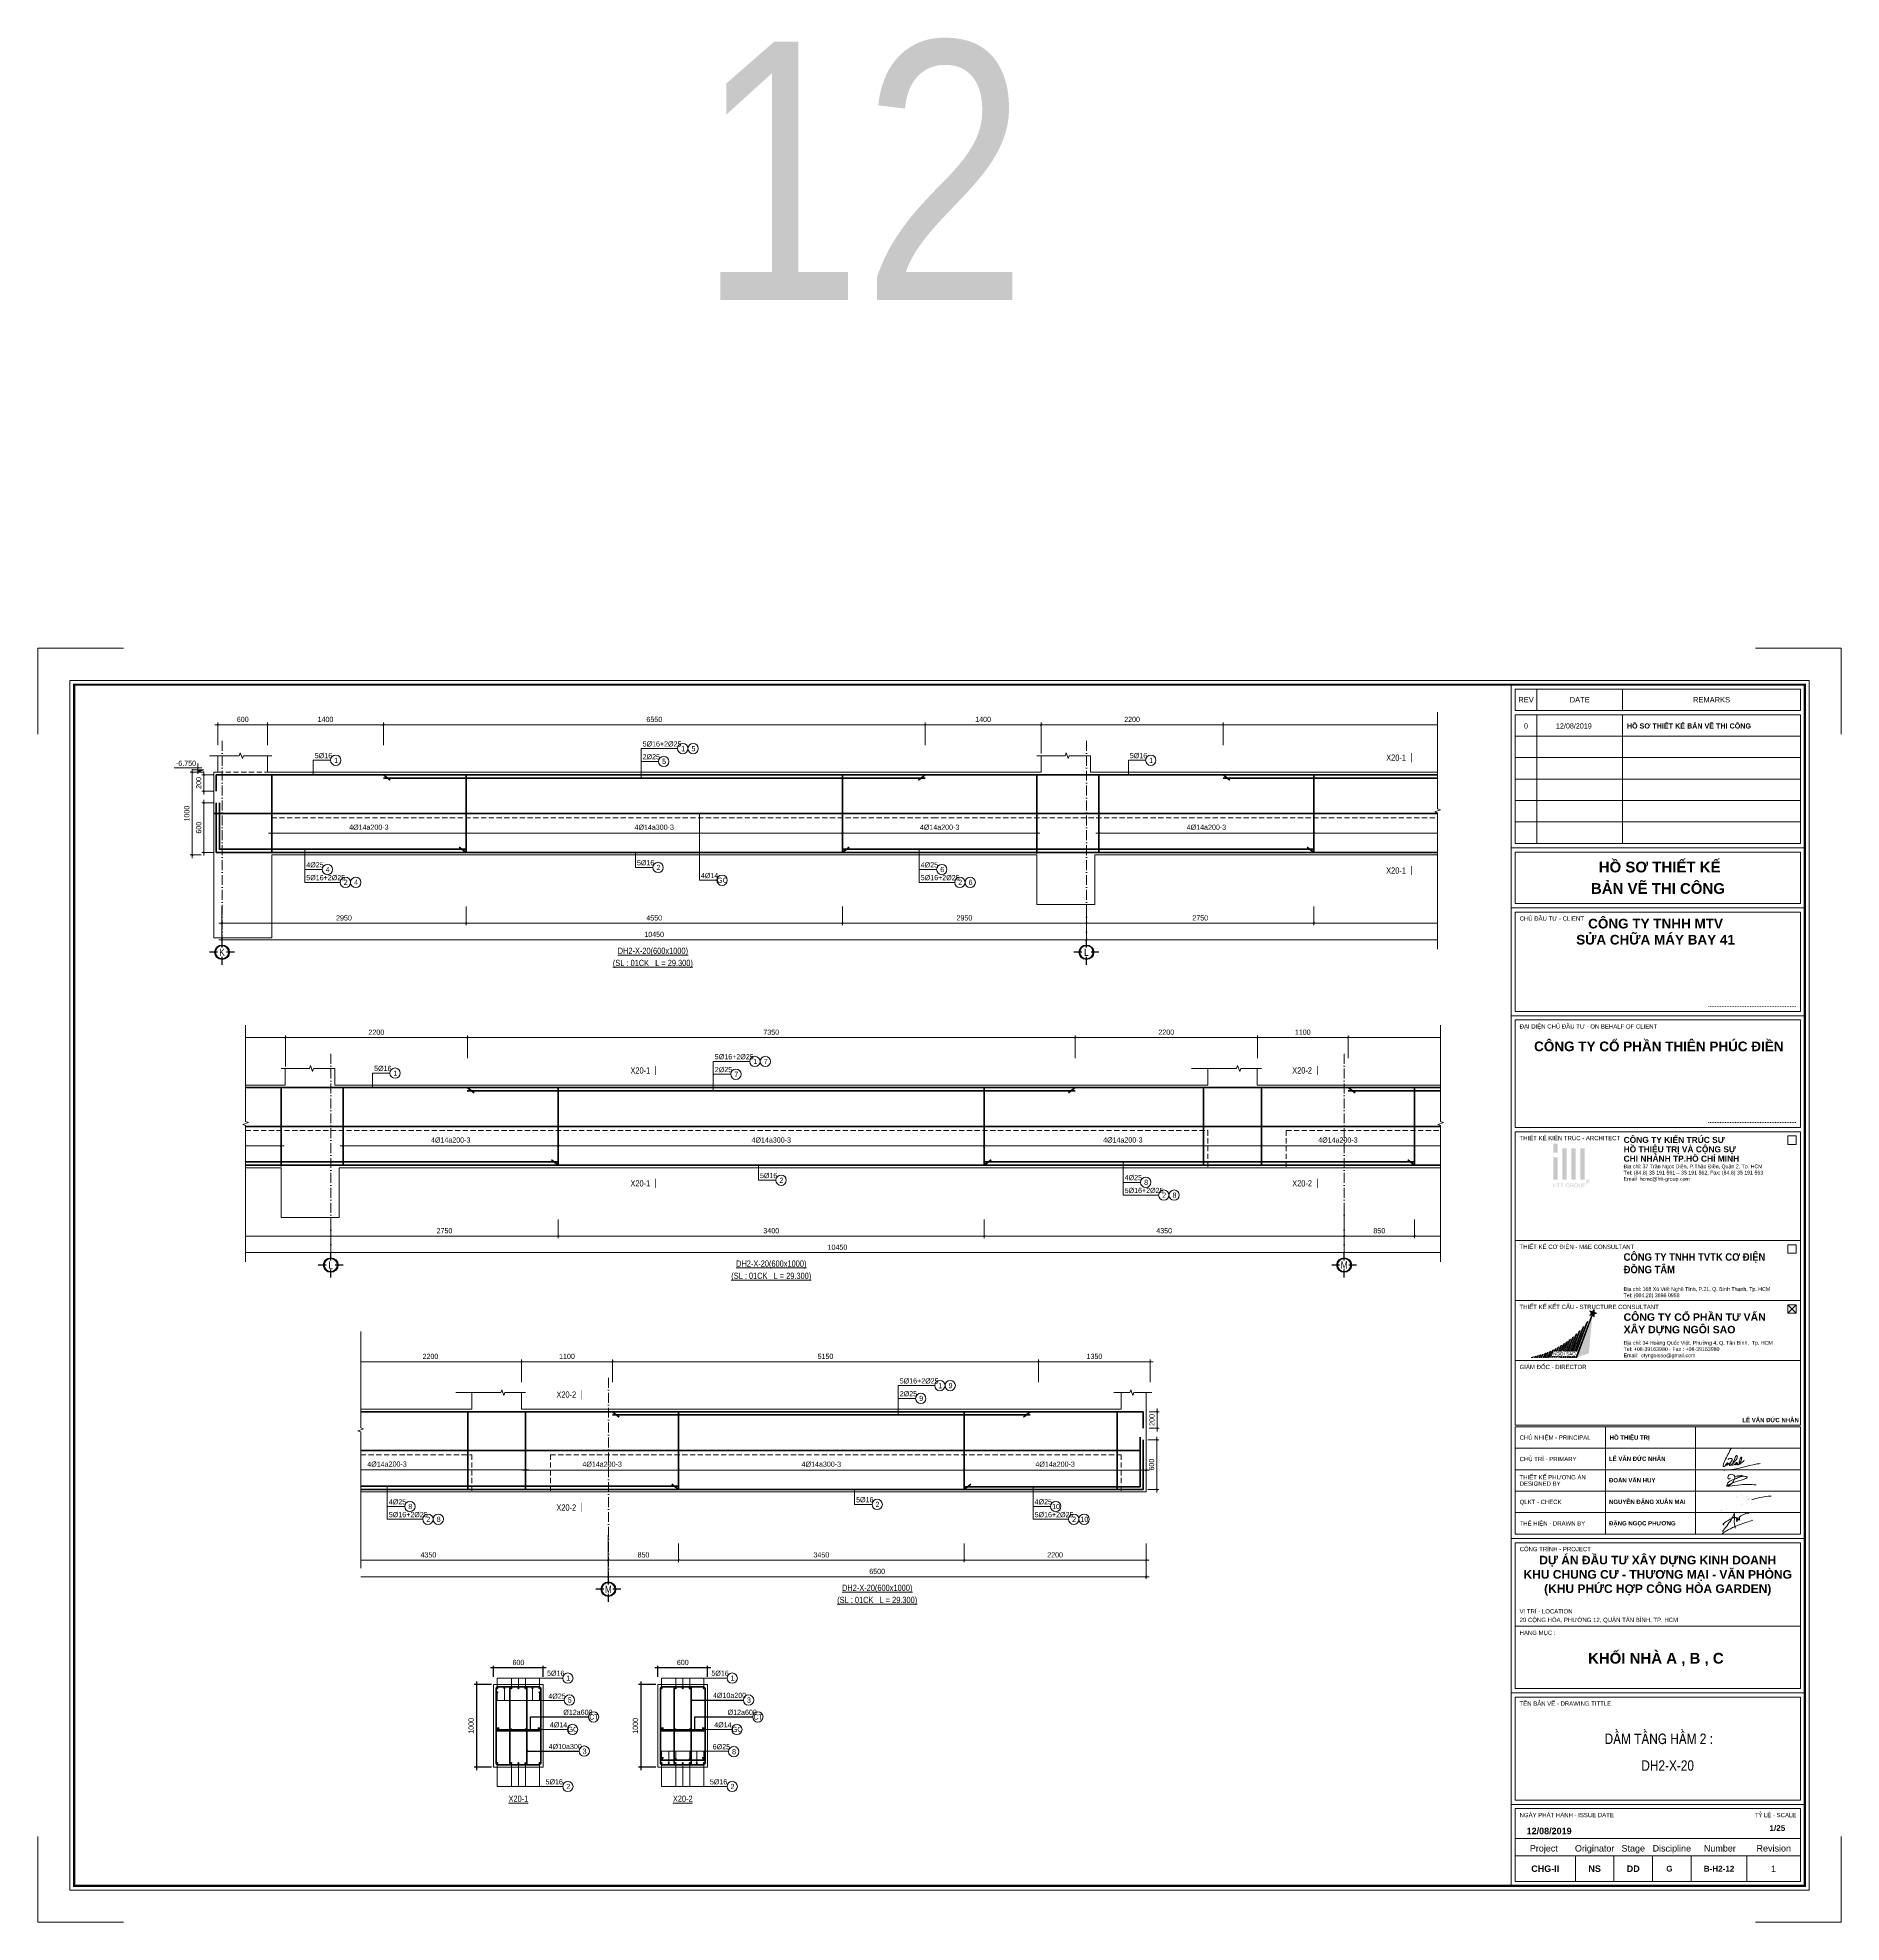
# Model space of a CAD drawing. Header units: millimetres. Extents: x 3014920 to 3563667, y -1638653 to -1356471.
# Drawn here: x 3258429 to 3280232, y -1601326 to -1578547 of the extents above; entities that cross this region are included whole.
import ezdxf
from ezdxf.enums import TextEntityAlignment as Align
from ezdxf.xclip import XClip

# ---------------------------------------------------------------- set-up
doc = ezdxf.new("R2010")
doc.units = ezdxf.units.MM
doc.header["$MEASUREMENT"] = 0
doc.header["$XCLIPFRAME"] = 0
doc.header["$PDMODE"] = 2
for name, pattern in [('6 TANG DIEN HINH 14-15$0$ACAD_ISO10W100', [18, 12, -3, 0, -3]), ('ACAD_ISO04W100', [30, 24, -3, 0, -3]), ('CENTER', [2, 1.25, -0.25, 0.25, -0.25]), ('HIDDEN', [0.375, 0.25, -0.125])]:
    doc.linetypes.add(name, pattern=pattern)
doc.layers.get('0').update_dxf_attribs({"lineweight": 9})
doc.layers.get('Defpoints').update_dxf_attribs({"color": 10, "lineweight": 0})
for name, color, linetype, lineweight in [('2', 2, 'Continuous', 20), ('CDAI', 21, 'Continuous', 40), ('CHG_XX_Khung ten$0$TEXT', 7, 'Continuous', 15), ('CHUNHO', 7, 'CENTER', 13), ('CHUTO', 51, 'Continuous', 15), ('CTHEP', 50, 'Continuous', 50), ('DBAO', 90, 'Continuous', 13), ('DGIONG', 130, 'Continuous', 13), ('HATCH', 154, 'Continuous', 9), ('KTH', 154, 'Continuous', 9), ('Net khuat', 8, 'HIDDEN', 13), ('TEXT', 7, 'Continuous', 15), ('TRUC', 251, 'ACAD_ISO04W100', 9)]:
    doc.layers.add(name, color=color, linetype=linetype, lineweight=lineweight)
doc.layers.add('8', color=8, linetype='Continuous')
doc.layers.add('CHG_XX_Khung ten$0$TKTC', color=1, linetype='Continuous')
doc.layers.add('CHG_XX_Khung ten$0$A1 BORDER$0$DGIONG', color=7, linetype='Continuous', lineweight=13, true_color=0x29ffff)
doc.layers.add('CHG_XX_Khung ten$0$A1 BORDER$0$STICK', color=7, linetype='Continuous', lineweight=9, true_color=0xe60000)
doc.styles.add('ArialB', font='arialbd.ttf')
doc.styles.add('CHG_XX_Khung ten$0$A1 BORDER$0$ARIAL', font='arial.ttf')
doc.styles.add('CHG_XX_Khung ten$0$A1 BORDER$0$Arial - Bold', font='arialbd.ttf', dxfattribs={"height": 2.5})
doc.styles.add('CHG_XX_Khung ten$0$A1 BORDER$0$Star-AvoBold', font='VAVOB_0.TTF')
doc.styles.add('CHG_XX_Khung ten$0$A1 BORDER$0$Title Block DD$0$ARIAL', font='arial.ttf')
doc.styles.add('CHG_XX_Khung ten$0$A1 BORDER$0$Title Block DD$0$Arial - Bold', font='arialbd.ttf', dxfattribs={"height": 2.5})
doc.styles.add('CHG_XX_Khung ten$0$arial', font='arial.ttf')
doc.styles.add('CHG_XX_Khung ten$0$Arial - Bold', font='arialbd.ttf')
doc.styles.add('CHG_XX_Khung ten$0$ArialB', font='arialbd.ttf')
doc.styles.add('CHG_XX_Khung ten$0$title block pccc$0$ARIAL', font='arial.ttf')
doc.styles.add('CHG_XX_Khung ten$0$title block pccc$0$Arial - Bold', font='arialbd.ttf', dxfattribs={"height": 2.5})
doc.styles.add('HELVECONDENSE', font='VHELVCN_0.TTF')
doc.styles.add('Star-HelCon', font='VHELVCN_0.TTF')
doc.styles.add('TTP-HelCon', font='VHELVCN_0.TTF')
doc.styles.add('VNI-HELVE-CONDENSE', font='VHELVCN_0.TTF')
doc.dimstyles.new('kc-25', dxfattribs={"dimtxt": 62.5, "dimasz": 20, "dimexe": 20, "dimexo": 50, "dimgap": 25, "dimtad": 3, "dimdec": 0, "dimzin": 0, "dimdsep": 46, "dimtxsty": 'VNI-HELVE-CONDENSE', "dimblk": 'DIM', "dimcen": 2.5, "dimclrd": 256, "dimclre": 154, "dimclrt": 7, "dimaunit": 1, "dimadec": 0, "dimazin": 0, "dimtfac": 1, "dimtdec": 0, "dimtix": 1, "dimtmove": 0, "dimatfit": 3, "dimldrblk": 'DOT', "dimfxl": 1, "dimtolj": 1, "dimtzin": 0, "dimarcsym": 0})
doc.dimstyles.new('TTP-25', dxfattribs={"dimscale": 25, "dimtxt": 2.5, "dimasz": 1, "dimexe": 1, "dimexo": 1, "dimgap": 0.09, "dimtad": 0, "dimdec": 4, "dimrnd": 1, "dimzin": 9, "dimdsep": 46, "dimtxsty": 'TTP-HelCon', "dimblk": 'ARCHTICK', "dimcen": 0.09, "dimdle": 1.5, "dimclrd": 256, "dimclre": 256, "dimclrt": 7, "dimadec": 0, "dimazin": 0, "dimtfac": 1, "dimtdec": 4, "dimtmove": 0, "dimatfit": 3, "dimldrblk": 'ARCHTICK', "dimfxl": 1, "dimtvp": 1, "dimtolj": 1, "dimtzin": 0, "dimarcsym": 0})

# ---------------------------------------------------------------- blocks, each defined once
blk = doc.blocks.new('_ArchTick')
at = {"color": 0, "linetype": 'ByBlock', "const_width": 0.15}
blk.add_lwpolyline([(-0.5, -0.5), (0.5, 0.5)], dxfattribs=at)
blk = doc.blocks.new('*D339')
at = {"layer": 'Defpoints', "color": 0, "ltscale": 500, "transparency": 16777216}
for p in [(3263940, -1598452), (3263732, -1599452), (3263940, -1599452)]:
    blk.add_point(p, dxfattribs=at)
at = {"layer": 'KTH', "lineweight": -2, "ltscale": 500, "transparency": 16777216}
for p, q in [((3263732, -1598414), (3263732, -1599489)), ((3263915, -1598452), (3263707, -1598452)), ((3263915, -1599452), (3263707, -1599452))]:
    blk.add_line(p, q, dxfattribs=at)
at = {"layer": 'KTH', "lineweight": -2, "ltscale": 500, "transparency": 16777216, "xscale": 25, "yscale": 25, "zscale": 25}
for p, rotation in [((3263732, -1598452), 90), ((3263732, -1599452), 270)]:
    blk.add_blockref('_ArchTick', p, dxfattribs=dict(at, rotation=rotation))
at = {"layer": 'KTH', "color": 7, "ltscale": 500, "transparency": 16777216, "insert": (3263668, -1598952), "char_height": 62.5, "attachment_point": 5, "rotation": 90, "style": 'TTP-HelCon'}
blk.add_mtext('\\A1;1000', dxfattribs=at)
blk = doc.blocks.new('*D340')
at = {"layer": 'Defpoints', "color": 0, "ltscale": 500, "transparency": 16777216}
for p in [(3263940, -1598250), (3263940, -1598383), (3264540, -1598383)]:
    blk.add_point(p, dxfattribs=at)
at = {"layer": 'KTH', "lineweight": -2, "ltscale": 500, "transparency": 16777216}
for p, q in [((3264577, -1598250), (3263902, -1598250)), ((3263940, -1598358), (3263940, -1598225)), ((3264540, -1598358), (3264540, -1598225))]:
    blk.add_line(p, q, dxfattribs=at)
at = {"layer": 'KTH', "lineweight": -2, "ltscale": 500, "transparency": 16777216, "xscale": 25, "yscale": 25, "zscale": 25, "rotation": 180}
blk.add_blockref('_ArchTick', (3263940, -1598250), dxfattribs=at)
at = {"layer": 'KTH', "lineweight": -2, "ltscale": 500, "transparency": 16777216, "xscale": 25, "yscale": 25, "zscale": 25}
blk.add_blockref('_ArchTick', (3264540, -1598250), dxfattribs=at)
at = {"layer": 'KTH', "color": 7, "ltscale": 500, "transparency": 16777216, "insert": (3264240, -1598186), "char_height": 62.5, "attachment_point": 5, "style": 'TTP-HelCon'}
blk.add_mtext('\\A1;600', dxfattribs=at)
blk = doc.blocks.new('*D341')
at = {"layer": 'Defpoints', "color": 0, "ltscale": 500, "transparency": 16777216}
for p in [(3265927, -1598452), (3265718, -1599452), (3265927, -1599452)]:
    blk.add_point(p, dxfattribs=at)
at = {"layer": 'KTH', "lineweight": -2, "ltscale": 500, "transparency": 16777216}
for p, q in [((3265718, -1598414), (3265718, -1599489)), ((3265902, -1598452), (3265693, -1598452)), ((3265902, -1599452), (3265693, -1599452))]:
    blk.add_line(p, q, dxfattribs=at)
at = {"layer": 'KTH', "lineweight": -2, "ltscale": 500, "transparency": 16777216, "xscale": 25, "yscale": 25, "zscale": 25}
for p, rotation in [((3265718, -1598452), 90), ((3265718, -1599452), 270)]:
    blk.add_blockref('_ArchTick', p, dxfattribs=dict(at, rotation=rotation))
at = {"layer": 'KTH', "color": 7, "ltscale": 500, "transparency": 16777216, "insert": (3265654, -1598952), "char_height": 62.5, "attachment_point": 5, "rotation": 90, "style": 'TTP-HelCon'}
blk.add_mtext('\\A1;1000', dxfattribs=at)
blk = doc.blocks.new('*D342')
at = {"layer": 'Defpoints', "color": 0, "ltscale": 500, "transparency": 16777216}
for p in [(3265927, -1598250), (3265927, -1598383), (3266527, -1598383)]:
    blk.add_point(p, dxfattribs=at)
at = {"layer": 'KTH', "lineweight": -2, "ltscale": 500, "transparency": 16777216}
for p, q in [((3266564, -1598250), (3265889, -1598250)), ((3265927, -1598358), (3265927, -1598225)), ((3266527, -1598358), (3266527, -1598225))]:
    blk.add_line(p, q, dxfattribs=at)
at = {"layer": 'KTH', "lineweight": -2, "ltscale": 500, "transparency": 16777216, "xscale": 25, "yscale": 25, "zscale": 25, "rotation": 180}
blk.add_blockref('_ArchTick', (3265927, -1598250), dxfattribs=at)
at = {"layer": 'KTH', "lineweight": -2, "ltscale": 500, "transparency": 16777216, "xscale": 25, "yscale": 25, "zscale": 25}
blk.add_blockref('_ArchTick', (3266527, -1598250), dxfattribs=at)
at = {"layer": 'KTH', "color": 7, "ltscale": 500, "transparency": 16777216, "insert": (3266227, -1598186), "char_height": 62.5, "attachment_point": 5, "style": 'TTP-HelCon'}
blk.add_mtext('\\A1;600', dxfattribs=at)
blk = doc.blocks.new('*D2113')
at = {"layer": 'Defpoints', "color": 0, "transparency": 16777216}
for p in [(45697, -3920), (45097, -4194), (45697, -4194)]:
    blk.add_point(p, dxfattribs=at)
at = {"layer": 'KTH', "lineweight": -2, "transparency": 16777216}
for p, q in [((45059, -3920), (45734, -3920)), ((45097, -4169), (45097, -3895)), ((45697, -4169), (45697, -3895))]:
    blk.add_line(p, q, dxfattribs=at)
at = {"layer": 'KTH', "lineweight": -2, "transparency": 16777216, "xscale": 25, "yscale": 25, "zscale": 25, "rotation": 180}
blk.add_blockref('_ArchTick', (45097, -3920), dxfattribs=at)
at = {"layer": 'KTH', "lineweight": -2, "transparency": 16777216, "xscale": 25, "yscale": 25, "zscale": 25}
blk.add_blockref('_ArchTick', (45697, -3920), dxfattribs=at)
at = {"layer": 'KTH', "color": 7, "transparency": 16777216, "insert": (45397, -3856), "char_height": 62.5, "attachment_point": 5, "style": 'TTP-HelCon'}
blk.add_mtext('\\A1;600', dxfattribs=at)
blk = doc.blocks.new('DIM')
h = blk.add_hatch(color=1)
h.paths.add_polyline_path([(0.5, 0.3, 1), (0.3, 0.5), (-0.2, 0), (0.2, 0)])
h.paths.add_polyline_path([(0.2, 0), (-0.2, 0), (-0.5, -0.3, 1), (-0.3, -0.5)])
at = {"color": 9}
for p, q in [((-0.2, 0), (-1.5, 0)), ((0.2, 0), (1.5, 0))]:
    blk.add_line(p, q, dxfattribs=at)
at = {"color": 1}
for p, q in [((-0.5, -0.3), (0.3, 0.5)), ((-0.3, -0.5), (0.5, 0.3)), ((-0.2, 0), (0.2, 0))]:
    blk.add_line(p, q, dxfattribs=at)
blk.add_arc((-0.4, -0.4), 0.138, 135, 315, dxfattribs=at)
blk = doc.blocks.new('*D2114')
at = {"layer": 'Defpoints', "color": 0, "transparency": 16777216}
for p in [(72147, -6094), (74347, -6094), (72147, -6319)]:
    blk.add_point(p, dxfattribs=at)
at = {"layer": 'KTH', "lineweight": -2, "transparency": 16777216}
for p, q in [((72147, -6119), (72147, -6344)), ((74347, -6119), (74347, -6344)), ((74384, -6319), (72109, -6319))]:
    blk.add_line(p, q, dxfattribs=at)
at = {"layer": 'KTH', "lineweight": -2, "transparency": 16777216, "xscale": 25, "yscale": 25, "zscale": 25, "rotation": 180}
blk.add_blockref('_ArchTick', (72147, -6319), dxfattribs=at)
at = {"layer": 'KTH', "lineweight": -2, "transparency": 16777216, "xscale": 25, "yscale": 25, "zscale": 25}
blk.add_blockref('_ArchTick', (74347, -6319), dxfattribs=at)
at = {"layer": 'KTH', "color": 7, "transparency": 16777216, "insert": (73247, -6255), "char_height": 62.5, "attachment_point": 5, "style": 'TTP-HelCon'}
blk.add_mtext('\\A1;2200', dxfattribs=at)
blk = doc.blocks.new('*D2115')
at = {"layer": 'Defpoints', "color": 0, "transparency": 16777216}
for p in [(55595, -6094), (67846, -5992), (67846, -6519)]:
    blk.add_point(p, dxfattribs=at)
at = {"layer": 'KTH', "lineweight": -2, "transparency": 16777216}
for p, q in [((55595, -6119), (55595, -6544)), ((67846, -6017), (67846, -6544)), ((55558, -6519), (67884, -6519))]:
    blk.add_line(p, q, dxfattribs=at)
at = {"layer": 'KTH', "lineweight": -2, "transparency": 16777216, "xscale": 25, "yscale": 25, "zscale": 25, "rotation": 180}
blk.add_blockref('_ArchTick', (55595, -6519), dxfattribs=at)
at = {"layer": 'KTH', "lineweight": -2, "transparency": 16777216, "xscale": 25, "yscale": 25, "zscale": 25}
blk.add_blockref('_ArchTick', (67846, -6519), dxfattribs=at)
at = {"layer": 'KTH', "color": 7, "transparency": 16777216, "insert": (61721, -6455), "char_height": 62.5, "attachment_point": 5, "style": 'TTP-HelCon'}
blk.add_mtext('\\A1;10450', dxfattribs=at)
blk = doc.blocks.new('*D2116')
at = {"layer": 'Defpoints', "color": 0, "transparency": 16777216}
for p in [(58346, -5054), (63496, -5054), (63496, -5230)]:
    blk.add_point(p, dxfattribs=at)
at = {"layer": 'KTH', "lineweight": -2, "transparency": 16777216}
for p, q in [((58308, -5230), (63534, -5230)), ((58346, -5079), (58346, -5255)), ((63496, -5079), (63496, -5255))]:
    blk.add_line(p, q, dxfattribs=at)
at = {"layer": 'KTH', "lineweight": -2, "transparency": 16777216, "xscale": 25, "yscale": 25, "zscale": 25, "rotation": 180}
blk.add_blockref('_ArchTick', (58346, -5230), dxfattribs=at)
at = {"layer": 'KTH', "lineweight": -2, "transparency": 16777216, "xscale": 25, "yscale": 25, "zscale": 25}
blk.add_blockref('_ArchTick', (63496, -5230), dxfattribs=at)
at = {"layer": 'KTH', "color": 7, "transparency": 16777216, "insert": (60921, -5160), "char_height": 62.5, "attachment_point": 5, "style": 'TTP-HelCon'}
blk.add_mtext('\\A1;4Þ14a300-3', dxfattribs=at)
blk = doc.blocks.new('*D2117')
at = {"layer": 'Defpoints', "color": 0, "transparency": 16777216}
for p in [(74397, -3920), (73047, -4194), (74397, -4194)]:
    blk.add_point(p, dxfattribs=at)
at = {"layer": 'KTH', "lineweight": -2, "transparency": 16777216}
for p, q in [((73009, -3920), (74434, -3920)), ((73047, -4169), (73047, -3895)), ((74397, -4169), (74397, -3895))]:
    blk.add_line(p, q, dxfattribs=at)
at = {"layer": 'KTH', "lineweight": -2, "transparency": 16777216, "xscale": 25, "yscale": 25, "zscale": 25, "rotation": 180}
blk.add_blockref('_ArchTick', (73047, -3920), dxfattribs=at)
at = {"layer": 'KTH', "lineweight": -2, "transparency": 16777216, "xscale": 25, "yscale": 25, "zscale": 25}
blk.add_blockref('_ArchTick', (74397, -3920), dxfattribs=at)
at = {"layer": 'KTH', "color": 7, "transparency": 16777216, "insert": (73722, -3856), "char_height": 62.5, "attachment_point": 5, "style": 'TTP-HelCon'}
blk.add_mtext('\\A1;1350', dxfattribs=at)
blk = doc.blocks.new('*D2118')
at = {"layer": 'Defpoints', "color": 0, "transparency": 16777216}
for p in [(72147, -5054), (72147, -5230), (74347, -5054)]:
    blk.add_point(p, dxfattribs=at)
at = {"layer": 'KTH', "lineweight": -2, "transparency": 16777216}
for p, q in [((74384, -5230), (72109, -5230)), ((72147, -5079), (72147, -5255)), ((74347, -5079), (74347, -5255))]:
    blk.add_line(p, q, dxfattribs=at)
at = {"layer": 'KTH', "lineweight": -2, "transparency": 16777216, "xscale": 25, "yscale": 25, "zscale": 25, "rotation": 180}
blk.add_blockref('_ArchTick', (72147, -5230), dxfattribs=at)
at = {"layer": 'KTH', "lineweight": -2, "transparency": 16777216, "xscale": 25, "yscale": 25, "zscale": 25}
blk.add_blockref('_ArchTick', (74347, -5230), dxfattribs=at)
at = {"layer": 'KTH', "color": 7, "transparency": 16777216, "insert": (73247, -5160), "char_height": 62.5, "attachment_point": 5, "style": 'TTP-HelCon'}
blk.add_mtext('\\A1;4Þ14a200-3', dxfattribs=at)
blk = doc.blocks.new('*D2119')
at = {"layer": 'Defpoints', "color": 0, "transparency": 16777216}
for p in [(63496, -6094), (67846, -6094), (63496, -6319)]:
    blk.add_point(p, dxfattribs=at)
at = {"layer": 'KTH', "lineweight": -2, "transparency": 16777216}
for p, q in [((63496, -6119), (63496, -6344)), ((67846, -6119), (67846, -6344)), ((67884, -6319), (63459, -6319))]:
    blk.add_line(p, q, dxfattribs=at)
at = {"layer": 'KTH', "lineweight": -2, "transparency": 16777216, "xscale": 25, "yscale": 25, "zscale": 25, "rotation": 180}
blk.add_blockref('_ArchTick', (63496, -6319), dxfattribs=at)
at = {"layer": 'KTH', "lineweight": -2, "transparency": 16777216, "xscale": 25, "yscale": 25, "zscale": 25}
blk.add_blockref('_ArchTick', (67846, -6319), dxfattribs=at)
at = {"layer": 'KTH', "color": 7, "transparency": 16777216, "insert": (65671, -6255), "char_height": 62.5, "attachment_point": 5, "style": 'TTP-HelCon'}
blk.add_mtext('\\A1;4350', dxfattribs=at)
blk = doc.blocks.new('*D2120')
at = {"layer": 'Defpoints', "color": 0, "transparency": 16777216}
for p in [(63496, -5054), (63496, -5229), (66847, -5053)]:
    blk.add_point(p, dxfattribs=at)
at = {"layer": 'KTH', "lineweight": -2, "transparency": 16777216}
for p, q in [((66884, -5229), (63459, -5229)), ((63496, -5079), (63496, -5254)), ((66847, -5078), (66847, -5254))]:
    blk.add_line(p, q, dxfattribs=at)
at = {"layer": 'KTH', "lineweight": -2, "transparency": 16777216, "xscale": 25, "yscale": 25, "zscale": 25, "rotation": 180}
blk.add_blockref('_ArchTick', (63496, -5229), dxfattribs=at)
at = {"layer": 'KTH', "lineweight": -2, "transparency": 16777216, "xscale": 25, "yscale": 25, "zscale": 25}
blk.add_blockref('_ArchTick', (66847, -5229), dxfattribs=at)
at = {"layer": 'KTH', "color": 7, "transparency": 16777216, "insert": (65171, -5159), "char_height": 62.5, "attachment_point": 5, "style": 'TTP-HelCon'}
blk.add_mtext('\\A1;4Þ14a200-3', dxfattribs=at)
blk = doc.blocks.new('*D2121')
at = {"layer": 'Defpoints', "color": 0, "transparency": 16777216}
for p in [(68696, -5054), (72147, -5054), (72147, -5230)]:
    blk.add_point(p, dxfattribs=at)
at = {"layer": 'KTH', "lineweight": -2, "transparency": 16777216}
for p, q in [((68659, -5230), (72184, -5230)), ((68696, -5079), (68696, -5255)), ((72147, -5079), (72147, -5255))]:
    blk.add_line(p, q, dxfattribs=at)
at = {"layer": 'KTH', "lineweight": -2, "transparency": 16777216, "xscale": 25, "yscale": 25, "zscale": 25, "rotation": 180}
blk.add_blockref('_ArchTick', (68696, -5230), dxfattribs=at)
at = {"layer": 'KTH', "lineweight": -2, "transparency": 16777216, "xscale": 25, "yscale": 25, "zscale": 25}
blk.add_blockref('_ArchTick', (72147, -5230), dxfattribs=at)
at = {"layer": 'KTH', "color": 7, "transparency": 16777216, "insert": (70421, -5160), "char_height": 62.5, "attachment_point": 5, "style": 'TTP-HelCon'}
blk.add_mtext('\\A1;4Þ14a300-3', dxfattribs=at)
blk = doc.blocks.new('*D2122')
at = {"layer": 'Defpoints', "color": 0, "transparency": 16777216}
for p in [(66847, -5054), (68696, -5054), (68696, -5230)]:
    blk.add_point(p, dxfattribs=at)
at = {"layer": 'KTH', "lineweight": -2, "transparency": 16777216}
for p, q in [((66809, -5230), (68734, -5230)), ((66847, -5079), (66847, -5255)), ((68696, -5079), (68696, -5255))]:
    blk.add_line(p, q, dxfattribs=at)
at = {"layer": 'KTH', "lineweight": -2, "transparency": 16777216, "xscale": 25, "yscale": 25, "zscale": 25, "rotation": 180}
blk.add_blockref('_ArchTick', (66847, -5230), dxfattribs=at)
at = {"layer": 'KTH', "lineweight": -2, "transparency": 16777216, "xscale": 25, "yscale": 25, "zscale": 25}
blk.add_blockref('_ArchTick', (68696, -5230), dxfattribs=at)
at = {"layer": 'KTH', "color": 7, "transparency": 16777216, "insert": (67771, -5160), "char_height": 62.5, "attachment_point": 5, "style": 'TTP-HelCon'}
blk.add_mtext('\\A1;4Þ14a200-3', dxfattribs=at)
blk = doc.blocks.new('*D2123')
at = {"layer": 'Defpoints', "color": 0, "transparency": 16777216}
for p in [(67896, -3920), (67896, -4194), (73047, -4194)]:
    blk.add_point(p, dxfattribs=at)
at = {"layer": 'KTH', "lineweight": -2, "transparency": 16777216}
for p, q in [((73084, -3920), (67859, -3920)), ((67896, -4169), (67896, -3895)), ((73047, -4169), (73047, -3895))]:
    blk.add_line(p, q, dxfattribs=at)
at = {"layer": 'KTH', "lineweight": -2, "transparency": 16777216, "xscale": 25, "yscale": 25, "zscale": 25, "rotation": 180}
blk.add_blockref('_ArchTick', (67896, -3920), dxfattribs=at)
at = {"layer": 'KTH', "lineweight": -2, "transparency": 16777216, "xscale": 25, "yscale": 25, "zscale": 25}
blk.add_blockref('_ArchTick', (73047, -3920), dxfattribs=at)
at = {"layer": 'KTH', "color": 7, "transparency": 16777216, "insert": (70471, -3856), "char_height": 62.5, "attachment_point": 5, "style": 'TTP-HelCon'}
blk.add_mtext('\\A1;5150', dxfattribs=at)
blk = doc.blocks.new('*D2124')
at = {"layer": 'Defpoints', "color": 0, "transparency": 16777216}
for p in [(66797, -3920), (66797, -4194), (67896, -4194)]:
    blk.add_point(p, dxfattribs=at)
at = {"layer": 'KTH', "lineweight": -2, "transparency": 16777216}
for p, q in [((67934, -3920), (66759, -3920)), ((66797, -4169), (66797, -3895)), ((67896, -4169), (67896, -3895))]:
    blk.add_line(p, q, dxfattribs=at)
at = {"layer": 'KTH', "lineweight": -2, "transparency": 16777216, "xscale": 25, "yscale": 25, "zscale": 25, "rotation": 180}
blk.add_blockref('_ArchTick', (66797, -3920), dxfattribs=at)
at = {"layer": 'KTH', "lineweight": -2, "transparency": 16777216, "xscale": 25, "yscale": 25, "zscale": 25}
blk.add_blockref('_ArchTick', (67896, -3920), dxfattribs=at)
at = {"layer": 'KTH', "color": 7, "transparency": 16777216, "insert": (67346, -3856), "char_height": 62.5, "attachment_point": 5, "style": 'TTP-HelCon'}
blk.add_mtext('\\A1;1100', dxfattribs=at)
blk = doc.blocks.new('*D2125')
at = {"layer": 'Defpoints', "color": 0, "transparency": 16777216}
for p in [(68696, -6094), (72147, -6094), (72147, -6319)]:
    blk.add_point(p, dxfattribs=at)
at = {"layer": 'KTH', "lineweight": -2, "transparency": 16777216}
for p, q in [((68696, -6119), (68696, -6344)), ((72147, -6119), (72147, -6344)), ((68659, -6319), (72184, -6319))]:
    blk.add_line(p, q, dxfattribs=at)
at = {"layer": 'KTH', "lineweight": -2, "transparency": 16777216, "xscale": 25, "yscale": 25, "zscale": 25, "rotation": 180}
blk.add_blockref('_ArchTick', (68696, -6319), dxfattribs=at)
at = {"layer": 'KTH', "lineweight": -2, "transparency": 16777216, "xscale": 25, "yscale": 25, "zscale": 25}
blk.add_blockref('_ArchTick', (72147, -6319), dxfattribs=at)
at = {"layer": 'KTH', "color": 7, "transparency": 16777216, "insert": (70421, -6255), "char_height": 62.5, "attachment_point": 5, "style": 'TTP-HelCon'}
blk.add_mtext('\\A1;3450', dxfattribs=at)
blk = doc.blocks.new('*D2126')
at = {"layer": 'Defpoints', "color": 0, "transparency": 16777216}
for p in [(67846, -6094), (68696, -6094), (67846, -6319)]:
    blk.add_point(p, dxfattribs=at)
at = {"layer": 'KTH', "lineweight": -2, "transparency": 16777216}
for p, q in [((67846, -6119), (67846, -6344)), ((68696, -6119), (68696, -6344)), ((68734, -6319), (67809, -6319))]:
    blk.add_line(p, q, dxfattribs=at)
at = {"layer": 'KTH', "lineweight": -2, "transparency": 16777216, "xscale": 25, "yscale": 25, "zscale": 25, "rotation": 180}
blk.add_blockref('_ArchTick', (67846, -6319), dxfattribs=at)
at = {"layer": 'KTH', "lineweight": -2, "transparency": 16777216, "xscale": 25, "yscale": 25, "zscale": 25}
blk.add_blockref('_ArchTick', (68696, -6319), dxfattribs=at)
at = {"layer": 'KTH', "color": 7, "transparency": 16777216, "insert": (68271, -6255), "char_height": 62.5, "attachment_point": 5, "style": 'TTP-HelCon'}
blk.add_mtext('\\A1;850', dxfattribs=at)
blk = doc.blocks.new('*D2127')
at = {"layer": 'Defpoints', "color": 0, "transparency": 16777216}
for p in [(55746, -5044), (58346, -5033), (58346, -5230)]:
    blk.add_point(p, dxfattribs=at)
at = {"layer": 'KTH', "lineweight": -2, "transparency": 16777216}
for p, q in [((55708, -5230), (58383, -5230)), ((55746, -5069), (55746, -5255)), ((58346, -5058), (58346, -5255))]:
    blk.add_line(p, q, dxfattribs=at)
at = {"layer": 'KTH', "lineweight": -2, "transparency": 16777216, "xscale": 25, "yscale": 25, "zscale": 25, "rotation": 180}
blk.add_blockref('_ArchTick', (55746, -5230), dxfattribs=at)
at = {"layer": 'KTH', "lineweight": -2, "transparency": 16777216, "xscale": 25, "yscale": 25, "zscale": 25}
blk.add_blockref('_ArchTick', (58346, -5230), dxfattribs=at)
at = {"layer": 'KTH', "color": 7, "transparency": 16777216, "insert": (57046, -5160), "char_height": 62.5, "attachment_point": 5, "style": 'TTP-HelCon'}
blk.add_mtext('\\A1;4Þ14a200-3', dxfattribs=at)
blk = doc.blocks.new('*D2128')
at = {"layer": 'Defpoints', "color": 0, "transparency": 16777216}
for p in [(66797, -3920), (64596, -4194), (66797, -4194)]:
    blk.add_point(p, dxfattribs=at)
at = {"layer": 'KTH', "lineweight": -2, "transparency": 16777216}
for p, q in [((64559, -3920), (66834, -3920)), ((64596, -4169), (64596, -3895)), ((66797, -4169), (66797, -3895))]:
    blk.add_line(p, q, dxfattribs=at)
at = {"layer": 'KTH', "lineweight": -2, "transparency": 16777216, "xscale": 25, "yscale": 25, "zscale": 25, "rotation": 180}
blk.add_blockref('_ArchTick', (64596, -3920), dxfattribs=at)
at = {"layer": 'KTH', "lineweight": -2, "transparency": 16777216, "xscale": 25, "yscale": 25, "zscale": 25}
blk.add_blockref('_ArchTick', (66797, -3920), dxfattribs=at)
at = {"layer": 'KTH', "color": 7, "transparency": 16777216, "insert": (65696, -3856), "char_height": 62.5, "attachment_point": 5, "style": 'TTP-HelCon'}
blk.add_mtext('\\A1;2200', dxfattribs=at)
blk = doc.blocks.new('*D2129')
at = {"layer": 'Defpoints', "color": 0, "transparency": 16777216}
for p in [(57247, -3920), (57247, -4194), (64596, -4194)]:
    blk.add_point(p, dxfattribs=at)
at = {"layer": 'KTH', "lineweight": -2, "transparency": 16777216}
for p, q in [((64634, -3920), (57209, -3920)), ((57247, -4169), (57247, -3895)), ((64596, -4169), (64596, -3895))]:
    blk.add_line(p, q, dxfattribs=at)
at = {"layer": 'KTH', "lineweight": -2, "transparency": 16777216, "xscale": 25, "yscale": 25, "zscale": 25, "rotation": 180}
blk.add_blockref('_ArchTick', (57247, -3920), dxfattribs=at)
at = {"layer": 'KTH', "lineweight": -2, "transparency": 16777216, "xscale": 25, "yscale": 25, "zscale": 25}
blk.add_blockref('_ArchTick', (64596, -3920), dxfattribs=at)
at = {"layer": 'KTH', "color": 7, "transparency": 16777216, "insert": (60921, -3856), "char_height": 62.5, "attachment_point": 5, "style": 'TTP-HelCon'}
blk.add_mtext('\\A1;7350', dxfattribs=at)
blk = doc.blocks.new('*D2130')
at = {"layer": 'Defpoints', "color": 0, "transparency": 16777216}
for p in [(55047, -3920), (55047, -4194), (57247, -4194)]:
    blk.add_point(p, dxfattribs=at)
at = {"layer": 'KTH', "lineweight": -2, "transparency": 16777216}
for p, q in [((57284, -3920), (55009, -3920)), ((55047, -4169), (55047, -3895)), ((57247, -4169), (57247, -3895))]:
    blk.add_line(p, q, dxfattribs=at)
at = {"layer": 'KTH', "lineweight": -2, "transparency": 16777216, "xscale": 25, "yscale": 25, "zscale": 25, "rotation": 180}
blk.add_blockref('_ArchTick', (55047, -3920), dxfattribs=at)
at = {"layer": 'KTH', "lineweight": -2, "transparency": 16777216, "xscale": 25, "yscale": 25, "zscale": 25}
blk.add_blockref('_ArchTick', (57247, -3920), dxfattribs=at)
at = {"layer": 'KTH', "color": 7, "transparency": 16777216, "insert": (56147, -3856), "char_height": 62.5, "attachment_point": 5, "style": 'TTP-HelCon'}
blk.add_mtext('\\A1;2200', dxfattribs=at)
blk = doc.blocks.new('*D2131')
at = {"layer": 'Defpoints', "color": 0, "transparency": 16777216}
for p in [(67846, -6094), (74347, -6094), (67846, -6519)]:
    blk.add_point(p, dxfattribs=at)
at = {"layer": 'KTH', "lineweight": -2, "transparency": 16777216}
for p, q in [((67846, -6119), (67846, -6544)), ((74347, -6119), (74347, -6544)), ((74384, -6519), (67809, -6519))]:
    blk.add_line(p, q, dxfattribs=at)
at = {"layer": 'KTH', "lineweight": -2, "transparency": 16777216, "xscale": 25, "yscale": 25, "zscale": 25, "rotation": 180}
blk.add_blockref('_ArchTick', (67846, -6519), dxfattribs=at)
at = {"layer": 'KTH', "lineweight": -2, "transparency": 16777216, "xscale": 25, "yscale": 25, "zscale": 25}
blk.add_blockref('_ArchTick', (74347, -6519), dxfattribs=at)
at = {"layer": 'KTH', "color": 7, "transparency": 16777216, "insert": (71096, -6455), "char_height": 62.5, "attachment_point": 5, "style": 'TTP-HelCon'}
blk.add_mtext('\\A1;6500', dxfattribs=at)
blk = doc.blocks.new('*D2132')
at = {"layer": 'Defpoints', "color": 0, "transparency": 16777216}
for p in [(74358, -4524), (74358, -4724), (74481, -4724)]:
    blk.add_point(p, dxfattribs=at)
at = {"layer": 'KTH', "lineweight": -2, "transparency": 16777216}
for p, q in [((74383, -4524), (74506, -4524)), ((74481, -4487), (74481, -4762)), ((74383, -4724), (74506, -4724))]:
    blk.add_line(p, q, dxfattribs=at)
at = {"layer": 'KTH', "lineweight": -2, "transparency": 16777216, "xscale": 25, "yscale": 25, "zscale": 25}
for p, rotation in [((74481, -4524), 90), ((74481, -4724), 270)]:
    blk.add_blockref('_ArchTick', p, dxfattribs=dict(at, rotation=rotation))
at = {"layer": 'KTH', "color": 7, "transparency": 16777216, "insert": (74417, -4624), "char_height": 62.5, "attachment_point": 5, "rotation": 90, "style": 'TTP-HelCon'}
blk.add_mtext('\\A1;200', dxfattribs=at)
blk = doc.blocks.new('*D2133')
at = {"layer": 'Defpoints', "color": 0, "transparency": 16777216}
for p in [(74341, -4864), (74477, -4864), (74341, -5464)]:
    blk.add_point(p, dxfattribs=at)
at = {"layer": 'KTH', "lineweight": -2, "transparency": 16777216}
for p, q in [((74366, -4864), (74502, -4864)), ((74477, -5502), (74477, -4827)), ((74366, -5464), (74502, -5464))]:
    blk.add_line(p, q, dxfattribs=at)
at = {"layer": 'KTH', "lineweight": -2, "transparency": 16777216, "xscale": 25, "yscale": 25, "zscale": 25}
for p, rotation in [((74477, -4864), 90), ((74477, -5464), 270)]:
    blk.add_blockref('_ArchTick', p, dxfattribs=dict(at, rotation=rotation))
at = {"layer": 'KTH', "color": 7, "transparency": 16777216, "insert": (74413, -5164), "char_height": 62.5, "attachment_point": 5, "rotation": 90, "style": 'TTP-HelCon'}
blk.add_mtext('\\A1;600', dxfattribs=at)
blk = doc.blocks.new('dau truc')
blk.add_circle((0, 0), 180)
at = {"layer": '8'}
for p, q in [((0, 127), (0, 345)), ((-127, 0), (-345, 0)), ((0, -345), (0, -127)), ((345, 0), (127, 0))]:
    blk.add_line(p, q, dxfattribs=at)
blk.add_circle((0, 0), 200, dxfattribs=at)
at = {"layer": 'TEXT', "style": 'HELVECONDENSE'}
blk.add_attdef('A', text='', height=233, dxfattribs=at).set_placement((0, 0), align=Align.MIDDLE)
blk = doc.blocks.new('*D2134')
at = {"layer": 'Defpoints', "color": 0, "transparency": 16777216}
for p in [(55596, -6094), (58346, -6094), (55596, -6319)]:
    blk.add_point(p, dxfattribs=at)
at = {"layer": 'KTH', "lineweight": -2, "transparency": 16777216}
for p, q in [((55596, -6119), (55596, -6344)), ((58346, -6119), (58346, -6344)), ((58383, -6319), (55558, -6319))]:
    blk.add_line(p, q, dxfattribs=at)
at = {"layer": 'KTH', "lineweight": -2, "transparency": 16777216, "xscale": 25, "yscale": 25, "zscale": 25, "rotation": 180}
blk.add_blockref('_ArchTick', (55596, -6319), dxfattribs=at)
at = {"layer": 'KTH', "lineweight": -2, "transparency": 16777216, "xscale": 25, "yscale": 25, "zscale": 25}
blk.add_blockref('_ArchTick', (58346, -6319), dxfattribs=at)
at = {"layer": 'KTH', "color": 7, "transparency": 16777216, "insert": (56971, -6255), "char_height": 62.5, "attachment_point": 5, "style": 'TTP-HelCon'}
blk.add_mtext('\\A1;2750', dxfattribs=at)
blk = doc.blocks.new('*D2135')
at = {"layer": 'Defpoints', "color": 0, "transparency": 16777216}
for p in [(48096, -6094), (52646, -6094), (52646, -6319)]:
    blk.add_point(p, dxfattribs=at)
at = {"layer": 'KTH', "lineweight": -2, "transparency": 16777216}
for p, q in [((48096, -6119), (48096, -6344)), ((52646, -6119), (52646, -6344)), ((48058, -6319), (52683, -6319))]:
    blk.add_line(p, q, dxfattribs=at)
at = {"layer": 'KTH', "lineweight": -2, "transparency": 16777216, "xscale": 25, "yscale": 25, "zscale": 25, "rotation": 180}
blk.add_blockref('_ArchTick', (48096, -6319), dxfattribs=at)
at = {"layer": 'KTH', "lineweight": -2, "transparency": 16777216, "xscale": 25, "yscale": 25, "zscale": 25}
blk.add_blockref('_ArchTick', (52646, -6319), dxfattribs=at)
at = {"layer": 'KTH', "color": 7, "transparency": 16777216, "insert": (50371, -6255), "char_height": 62.5, "attachment_point": 5, "style": 'TTP-HelCon'}
blk.add_mtext('\\A1;4550', dxfattribs=at)
blk = doc.blocks.new('*D2136')
at = {"layer": 'Defpoints', "color": 0, "transparency": 16777216}
for p in [(45145, -6094), (48096, -6094), (48096, -6319)]:
    blk.add_point(p, dxfattribs=at)
at = {"layer": 'KTH', "lineweight": -2, "transparency": 16777216}
for p, q in [((45145, -6119), (45145, -6344)), ((48096, -6119), (48096, -6344)), ((45108, -6319), (48133, -6319))]:
    blk.add_line(p, q, dxfattribs=at)
at = {"layer": 'KTH', "lineweight": -2, "transparency": 16777216, "xscale": 25, "yscale": 25, "zscale": 25, "rotation": 180}
blk.add_blockref('_ArchTick', (45145, -6319), dxfattribs=at)
at = {"layer": 'KTH', "lineweight": -2, "transparency": 16777216, "xscale": 25, "yscale": 25, "zscale": 25}
blk.add_blockref('_ArchTick', (48096, -6319), dxfattribs=at)
at = {"layer": 'KTH', "color": 7, "transparency": 16777216, "insert": (46620, -6255), "char_height": 62.5, "attachment_point": 5, "style": 'TTP-HelCon'}
blk.add_mtext('\\A1;2950', dxfattribs=at)
blk = doc.blocks.new('*D2137')
at = {"layer": 'Defpoints', "color": 0, "transparency": 16777216}
for p in [(45145, -6094), (55595, -6094), (55595, -6519)]:
    blk.add_point(p, dxfattribs=at)
at = {"layer": 'KTH', "lineweight": -2, "transparency": 16777216}
for p, q in [((45145, -6119), (45145, -6544)), ((55595, -6119), (55595, -6544)), ((45108, -6519), (55633, -6519))]:
    blk.add_line(p, q, dxfattribs=at)
at = {"layer": 'KTH', "lineweight": -2, "transparency": 16777216, "xscale": 25, "yscale": 25, "zscale": 25, "rotation": 180}
blk.add_blockref('_ArchTick', (45145, -6519), dxfattribs=at)
at = {"layer": 'KTH', "lineweight": -2, "transparency": 16777216, "xscale": 25, "yscale": 25, "zscale": 25}
blk.add_blockref('_ArchTick', (55595, -6519), dxfattribs=at)
at = {"layer": 'KTH', "color": 7, "transparency": 16777216, "insert": (50370, -6455), "char_height": 62.5, "attachment_point": 5, "style": 'TTP-HelCon'}
blk.add_mtext('\\A1;10450', dxfattribs=at)
blk = doc.blocks.new('*D2138')
at = {"layer": 'Defpoints', "color": 0, "transparency": 16777216}
for p in [(48096, -5054), (52646, -5054), (52646, -5230)]:
    blk.add_point(p, dxfattribs=at)
at = {"layer": 'KTH', "lineweight": -2, "transparency": 16777216}
for p, q in [((48058, -5230), (52683, -5230)), ((48096, -5079), (48096, -5255)), ((52646, -5079), (52646, -5255))]:
    blk.add_line(p, q, dxfattribs=at)
at = {"layer": 'KTH', "lineweight": -2, "transparency": 16777216, "xscale": 25, "yscale": 25, "zscale": 25, "rotation": 180}
blk.add_blockref('_ArchTick', (48096, -5230), dxfattribs=at)
at = {"layer": 'KTH', "lineweight": -2, "transparency": 16777216, "xscale": 25, "yscale": 25, "zscale": 25}
blk.add_blockref('_ArchTick', (52646, -5230), dxfattribs=at)
at = {"layer": 'KTH', "color": 7, "transparency": 16777216, "insert": (50371, -5160), "char_height": 62.5, "attachment_point": 5, "style": 'TTP-HelCon'}
blk.add_mtext('\\A1;4Þ14a300-3', dxfattribs=at)
blk = doc.blocks.new('*D2139')
at = {"layer": 'Defpoints', "color": 0, "transparency": 16777216}
for p in [(52646, -6094), (55595, -6094), (52646, -6319)]:
    blk.add_point(p, dxfattribs=at)
at = {"layer": 'KTH', "lineweight": -2, "transparency": 16777216}
for p, q in [((52646, -6119), (52646, -6344)), ((55595, -6119), (55595, -6344)), ((55633, -6319), (52608, -6319))]:
    blk.add_line(p, q, dxfattribs=at)
at = {"layer": 'KTH', "lineweight": -2, "transparency": 16777216, "xscale": 25, "yscale": 25, "zscale": 25, "rotation": 180}
blk.add_blockref('_ArchTick', (52646, -6319), dxfattribs=at)
at = {"layer": 'KTH', "lineweight": -2, "transparency": 16777216, "xscale": 25, "yscale": 25, "zscale": 25}
blk.add_blockref('_ArchTick', (55595, -6319), dxfattribs=at)
at = {"layer": 'KTH', "color": 7, "transparency": 16777216, "insert": (54120, -6255), "char_height": 62.5, "attachment_point": 5, "style": 'TTP-HelCon'}
blk.add_mtext('\\A1;2950', dxfattribs=at)
blk = doc.blocks.new('*D2140')
at = {"layer": 'Defpoints', "color": 0, "transparency": 16777216}
for p in [(52646, -5054), (52646, -5230), (54996, -5044)]:
    blk.add_point(p, dxfattribs=at)
at = {"layer": 'KTH', "lineweight": -2, "transparency": 16777216}
for p, q in [((55033, -5230), (52608, -5230)), ((52646, -5079), (52646, -5255)), ((54996, -5069), (54996, -5255))]:
    blk.add_line(p, q, dxfattribs=at)
at = {"layer": 'KTH', "lineweight": -2, "transparency": 16777216, "xscale": 25, "yscale": 25, "zscale": 25, "rotation": 180}
blk.add_blockref('_ArchTick', (52646, -5230), dxfattribs=at)
at = {"layer": 'KTH', "lineweight": -2, "transparency": 16777216, "xscale": 25, "yscale": 25, "zscale": 25}
blk.add_blockref('_ArchTick', (54996, -5230), dxfattribs=at)
at = {"layer": 'KTH', "color": 7, "transparency": 16777216, "insert": (53821, -5160), "char_height": 62.5, "attachment_point": 5, "style": 'TTP-HelCon'}
blk.add_mtext('\\A1;4Þ14a200-3', dxfattribs=at)
blk = doc.blocks.new('*D2141')
at = {"layer": 'Defpoints', "color": 0, "transparency": 16777216}
for p in [(45746, -5044), (48096, -5048), (48096, -5230)]:
    blk.add_point(p, dxfattribs=at)
at = {"layer": 'KTH', "lineweight": -2, "transparency": 16777216}
for p, q in [((45708, -5230), (48133, -5230)), ((45746, -5069), (45746, -5255)), ((48096, -5073), (48096, -5255))]:
    blk.add_line(p, q, dxfattribs=at)
at = {"layer": 'KTH', "lineweight": -2, "transparency": 16777216, "xscale": 25, "yscale": 25, "zscale": 25, "rotation": 180}
blk.add_blockref('_ArchTick', (45746, -5230), dxfattribs=at)
at = {"layer": 'KTH', "lineweight": -2, "transparency": 16777216, "xscale": 25, "yscale": 25, "zscale": 25}
blk.add_blockref('_ArchTick', (48096, -5230), dxfattribs=at)
at = {"layer": 'KTH', "color": 7, "transparency": 16777216, "insert": (46921, -5160), "char_height": 62.5, "attachment_point": 5, "style": 'TTP-HelCon'}
blk.add_mtext('\\A1;4Þ14a200-3', dxfattribs=at)
blk = doc.blocks.new('*D2142')
at = {"layer": 'Defpoints', "color": 0, "transparency": 16777216}
for p in [(55047, -3920), (53647, -4194), (55047, -4294)]:
    blk.add_point(p, dxfattribs=at)
at = {"layer": 'KTH', "lineweight": -2, "transparency": 16777216}
for p, q in [((53609, -3920), (55084, -3920)), ((53647, -4169), (53647, -3895)), ((55047, -4269), (55047, -3895))]:
    blk.add_line(p, q, dxfattribs=at)
at = {"layer": 'KTH', "lineweight": -2, "transparency": 16777216, "xscale": 25, "yscale": 25, "zscale": 25, "rotation": 180}
blk.add_blockref('_ArchTick', (53647, -3920), dxfattribs=at)
at = {"layer": 'KTH', "lineweight": -2, "transparency": 16777216, "xscale": 25, "yscale": 25, "zscale": 25}
blk.add_blockref('_ArchTick', (55047, -3920), dxfattribs=at)
at = {"layer": 'KTH', "color": 7, "transparency": 16777216, "insert": (54347, -3856), "char_height": 62.5, "attachment_point": 5, "style": 'TTP-HelCon'}
blk.add_mtext('\\A1;1400', dxfattribs=at)
blk = doc.blocks.new('*D2143')
at = {"layer": 'Defpoints', "color": 0, "transparency": 16777216}
for p in [(47097, -3920), (47097, -4194), (53647, -4194)]:
    blk.add_point(p, dxfattribs=at)
at = {"layer": 'KTH', "lineweight": -2, "transparency": 16777216}
for p, q in [((53684, -3920), (47059, -3920)), ((47097, -4169), (47097, -3895)), ((53647, -4169), (53647, -3895))]:
    blk.add_line(p, q, dxfattribs=at)
at = {"layer": 'KTH', "lineweight": -2, "transparency": 16777216, "xscale": 25, "yscale": 25, "zscale": 25, "rotation": 180}
blk.add_blockref('_ArchTick', (47097, -3920), dxfattribs=at)
at = {"layer": 'KTH', "lineweight": -2, "transparency": 16777216, "xscale": 25, "yscale": 25, "zscale": 25}
blk.add_blockref('_ArchTick', (53647, -3920), dxfattribs=at)
at = {"layer": 'KTH', "color": 7, "transparency": 16777216, "insert": (50372, -3856), "char_height": 62.5, "attachment_point": 5, "style": 'TTP-HelCon'}
blk.add_mtext('\\A1;6550', dxfattribs=at)
blk = doc.blocks.new('*D2144')
at = {"layer": 'Defpoints', "color": 0, "transparency": 16777216}
for p in [(45697, -3920), (45697, -4194), (47097, -4194)]:
    blk.add_point(p, dxfattribs=at)
at = {"layer": 'KTH', "lineweight": -2, "transparency": 16777216}
for p, q in [((47134, -3920), (45659, -3920)), ((45697, -4169), (45697, -3895)), ((47097, -4169), (47097, -3895))]:
    blk.add_line(p, q, dxfattribs=at)
at = {"layer": 'KTH', "lineweight": -2, "transparency": 16777216, "xscale": 25, "yscale": 25, "zscale": 25, "rotation": 180}
blk.add_blockref('_ArchTick', (45697, -3920), dxfattribs=at)
at = {"layer": 'KTH', "lineweight": -2, "transparency": 16777216, "xscale": 25, "yscale": 25, "zscale": 25}
blk.add_blockref('_ArchTick', (47097, -3920), dxfattribs=at)
at = {"layer": 'KTH', "color": 7, "transparency": 16777216, "insert": (46397, -3856), "char_height": 62.5, "attachment_point": 5, "style": 'TTP-HelCon'}
blk.add_mtext('\\A1;1400', dxfattribs=at)
blk = doc.blocks.new('*D2145')
at = {"layer": 'Defpoints', "color": 0, "transparency": 16777216}
for p in [(58346, -6094), (63496, -6094), (63496, -6319)]:
    blk.add_point(p, dxfattribs=at)
at = {"layer": 'KTH', "lineweight": -2, "transparency": 16777216}
for p, q in [((58346, -6119), (58346, -6344)), ((63496, -6119), (63496, -6344)), ((58308, -6319), (63534, -6319))]:
    blk.add_line(p, q, dxfattribs=at)
at = {"layer": 'KTH', "lineweight": -2, "transparency": 16777216, "xscale": 25, "yscale": 25, "zscale": 25, "rotation": 180}
blk.add_blockref('_ArchTick', (58346, -6319), dxfattribs=at)
at = {"layer": 'KTH', "lineweight": -2, "transparency": 16777216, "xscale": 25, "yscale": 25, "zscale": 25}
blk.add_blockref('_ArchTick', (63496, -6319), dxfattribs=at)
at = {"layer": 'KTH', "color": 7, "transparency": 16777216, "insert": (60921, -6255), "char_height": 62.5, "attachment_point": 5, "style": 'TTP-HelCon'}
blk.add_mtext('\\A1;3400', dxfattribs=at)
blk = doc.blocks.new('*D2146')
at = {"layer": 'Defpoints', "color": 0, "transparency": 16777216}
for p in [(44921, -4494), (44785, -5494), (44921, -5494)]:
    blk.add_point(p, dxfattribs=at)
at = {"layer": 'KTH', "lineweight": -2, "transparency": 16777216}
for p, q in [((44896, -4494), (44760, -4494)), ((44785, -4457), (44785, -5532)), ((44896, -5494), (44760, -5494))]:
    blk.add_line(p, q, dxfattribs=at)
at = {"layer": 'KTH', "lineweight": -2, "transparency": 16777216, "xscale": 25, "yscale": 25, "zscale": 25}
for p, rotation in [((44785, -4494), 90), ((44785, -5494), 270)]:
    blk.add_blockref('_ArchTick', p, dxfattribs=dict(at, rotation=rotation))
at = {"layer": 'KTH', "color": 7, "transparency": 16777216, "insert": (44721, -4994), "char_height": 62.5, "attachment_point": 5, "rotation": 90, "style": 'TTP-HelCon'}
blk.add_mtext('\\A1;1000', dxfattribs=at)
blk = doc.blocks.new('CODE')
at = {"layer": 'DBAO'}
for p, q in [((-63, 0), (-138, 30)), ((-138, 30), (0, 30)), ((-138, 0), (0, 0)), ((-113, 55), (224, 55)), ((-63, -20), (-63, 105))]:
    blk.add_line(p, q, dxfattribs=at)
at = {"layer": 'HATCH', "color": 1}
blk.add_solid([(-63, 0), (-138, 30), (-63, 30)], dxfattribs=at)
blk = doc.blocks.new('*D2147')
at = {"layer": 'Defpoints', "color": 0, "transparency": 16777216}
for p in [(45076, -4524), (44927, -4724), (45076, -4724)]:
    blk.add_point(p, dxfattribs=at)
at = {"layer": 'KTH', "lineweight": -2, "transparency": 16777216}
for p, q in [((45051, -4524), (44902, -4524)), ((44927, -4487), (44927, -4762)), ((45051, -4724), (44902, -4724))]:
    blk.add_line(p, q, dxfattribs=at)
at = {"layer": 'KTH', "lineweight": -2, "transparency": 16777216, "xscale": 25, "yscale": 25, "zscale": 25}
for p, rotation in [((44927, -4524), 90), ((44927, -4724), 270)]:
    blk.add_blockref('_ArchTick', p, dxfattribs=dict(at, rotation=rotation))
at = {"layer": 'KTH', "color": 7, "transparency": 16777216, "insert": (44864, -4624), "char_height": 62.5, "attachment_point": 5, "rotation": 90, "style": 'TTP-HelCon'}
blk.add_mtext('\\A1;200', dxfattribs=at)
blk = doc.blocks.new('*D2148')
at = {"layer": 'Defpoints', "color": 0, "transparency": 16777216}
for p in [(45076, -4864), (44927, -5464), (45076, -5464)]:
    blk.add_point(p, dxfattribs=at)
at = {"layer": 'KTH', "lineweight": -2, "transparency": 16777216}
for p, q in [((45051, -4864), (44902, -4864)), ((44927, -4827), (44927, -5502)), ((45051, -5464), (44902, -5464))]:
    blk.add_line(p, q, dxfattribs=at)
at = {"layer": 'KTH', "lineweight": -2, "transparency": 16777216, "xscale": 25, "yscale": 25, "zscale": 25}
for p, rotation in [((44927, -4864), 90), ((44927, -5464), 270)]:
    blk.add_blockref('_ArchTick', p, dxfattribs=dict(at, rotation=rotation))
at = {"layer": 'KTH', "color": 7, "transparency": 16777216, "insert": (44864, -5164), "char_height": 62.5, "attachment_point": 5, "rotation": 90, "style": 'TTP-HelCon'}
blk.add_mtext('\\A1;600', dxfattribs=at)
blk = doc.blocks.new('MC')
at = {"layer": 'CTHEP', "const_width": 10, "elevation": 0}
blk.add_lwpolyline([(36, 150), (36, 0)], dxfattribs=at)
at = {"layer": 'TEXT', "style": 'TTP-HelCon'}
blk.add_attdef('A', text='', height=100, dxfattribs=at).set_placement((-50, 26), align=Align.RIGHT)
blk = doc.blocks.new('CHG_XX_Khung ten$0$A1 BORDER$0$HTT-Logo')
at = {"true_color": 0x134fb3}
h = blk.add_hatch(color=154, dxfattribs=at)
h.paths.add_polyline_path([(3, 29.1), (0, 29.1), (0, 23.1), (3, 23.1)])
h.paths.add_polyline_path([(3, 20.1), (0, 20.1), (0, 5.1), (3, 5.1)])
h.paths.add_polyline_path([(9, 26.1), (6, 26.1), (6, 5.1), (9, 5.1)])
h.paths.add_polyline_path([(15, 26.1), (12, 26.1), (12, 5.1), (15, 5.1)])
h.paths.add_polyline_path([(21, 26.1), (18, 26.1), (18, 5.1), (21, 5.1)])
h.paths.add_polyline_path([(2.1, 2.7), (1.8, 2.7), (1.8, 1.6), (0.4, 1.6), (0.4, 2.7), (0, 2.7), (0, 0), (0.4, 0), (0.4, 1.3), (1.8, 1.3), (1.8, 0), (2.1, 0)])
h.paths.add_polyline_path([(4.6, 2.7), (2.5, 2.7), (2.5, 2.4), (3.4, 2.4), (3.4, 0), (3.8, 0), (3.8, 2.4), (4.6, 2.4)])
h.paths.add_polyline_path([(7, 2.7), (4.8, 2.7), (4.8, 2.4), (5.7, 2.4), (5.7, 0), (6.1, 0), (6.1, 2.4), (7, 2.4)])
h.paths.add_polyline_path([(8.6, 1.4), (8.6, 1.4), (8.7, 1.6), (8.7, 1.7), (8.7, 1.9), (8.8, 2), (8.9, 2.2), (9, 2.3), (9.2, 2.4), (9.3, 2.4), (9.4, 2.4), (9.6, 2.4), (9.8, 2.4), (10, 2.4), (10.1, 2.3), (10.3, 2.2), (10.3, 2), (10.4, 1.9), (10.7, 1.9), (10.7, 2.1), (10.6, 2.3), (10.5, 2.4), (10.4, 2.5), (10.3, 2.6), (10.2, 2.7), (10.1, 2.7), (10, 2.7), (9.8, 2.7), (9.6, 2.7), (9.6, 2.7), (9.4, 2.7), (9.2, 2.7), (9.1, 2.6), (8.9, 2.6), (8.9, 2.6), (8.7, 2.5), (8.6, 2.4), (8.5, 2.2), (8.4, 2.1), (8.4, 2), (8.3, 1.8), (8.3, 1.7), (8.3, 1.5), (8.3, 1.3), (8.3, 1.3), (8.3, 1.1), (8.3, 0.9), (8.4, 0.8), (8.4, 0.6), (8.5, 0.6), (8.6, 0.4), (8.7, 0.3), (8.8, 0.2), (8.9, 0.1), (9, 0.1), (9.2, 0), (9.3, 0), (9.5, 0), (9.7, 0), (9.7, 0), (9.9, 0), (10.1, 0), (10.2, 0.1), (10.3, 0.1), (10.5, 0.2), (10.6, 0.3), (10.8, 0.4), (10.8, 1.4), (9.6, 1.4), (9.6, 1.1), (10.4, 1.1), (10.4, 0.6), (10.4, 0.5), (10.3, 0.4), (10.1, 0.4), (10, 0.3), (9.8, 0.3), (9.6, 0.3), (9.6, 0.3), (9.4, 0.3), (9.3, 0.3), (9.1, 0.4), (9, 0.5), (8.9, 0.6), (8.8, 0.8), (8.7, 0.9), (8.7, 1), (8.7, 1.2)])
h.paths.add_polyline_path([(13.2, 1.4), (13.3, 1.5), (13.3, 1.5), (13.4, 1.6), (13.4, 1.8), (13.5, 2), (13.5, 2.1), (13.4, 2.2), (13.3, 2.4), (13.3, 2.4), (13.2, 2.5), (13, 2.6), (13, 2.6), (12.9, 2.7), (12.7, 2.7), (12.5, 2.7), (11.3, 2.7), (11.3, 0), (11.7, 0), (11.7, 1.2), (12.1, 1.2), (12.1, 1.2), (12.3, 1.2), (12.4, 1.1), (12.5, 1.1), (12.6, 0.9), (12.7, 0.9), (12.8, 0.7), (12.9, 0.6), (13.2, 0), (13.7, 0), (13.2, 0.7), (13.1, 0.8), (13, 1), (12.9, 1.1), (12.9, 1.1), (12.7, 1.2), (12.9, 1.3), (13, 1.3)])
h.paths.add_polyline_path([(11.7, 1.5), (11.7, 2.4), (12.5, 2.4), (12.7, 2.4), (12.8, 2.4), (13, 2.3), (13.1, 2.1), (13.1, 2), (13.1, 1.9), (13, 1.7), (13, 1.6), (12.8, 1.6), (12.6, 1.5), (12.4, 1.5)], flags=16)
h.paths.add_polyline_path([(16.5, 1.4), (16.5, 1.6), (16.4, 1.8), (16.4, 1.9), (16.3, 2.1), (16.3, 2.1), (16.2, 2.2), (16.1, 2.4), (16, 2.5), (15.9, 2.6), (15.8, 2.6), (15.7, 2.7), (15.5, 2.7), (15.4, 2.7), (15.2, 2.7), (15.2, 2.7), (15, 2.7), (14.8, 2.7), (14.7, 2.6), (14.5, 2.6), (14.4, 2.5), (14.3, 2.4), (14.2, 2.3), (14.1, 2.1), (14, 2), (14, 1.8), (13.9, 1.7), (13.9, 1.5), (13.9, 1.3), (13.9, 1.3), (13.9, 1.1), (14, 1), (14, 0.8), (14.1, 0.6), (14.1, 0.6), (14.2, 0.5), (14.3, 0.3), (14.4, 0.2), (14.5, 0.1), (14.6, 0.1), (14.7, 0), (14.9, 0), (15, 0), (15.2, 0), (15.2, 0), (15.4, 0), (15.5, 0), (15.7, 0), (15.9, 0.1), (15.9, 0.1), (16, 0.2), (16.1, 0.3), (16.2, 0.5), (16.3, 0.6), (16.4, 0.7), (16.4, 0.8), (16.5, 1), (16.5, 1.2), (16.5, 1.3)])
h.paths.add_polyline_path([(14.3, 1.4), (14.3, 1.6), (14.3, 1.8), (14.4, 2), (14.5, 2.1), (14.6, 2.2), (14.7, 2.3), (14.9, 2.4), (15, 2.4), (15.2, 2.4), (15.4, 2.4), (15.5, 2.4), (15.7, 2.3), (15.8, 2.2), (15.9, 2.1), (16, 1.9), (16, 1.9), (16.1, 1.7), (16.1, 1.5), (16.1, 1.3), (16.1, 1.1), (16.1, 0.9), (16, 0.8), (16, 0.7), (15.9, 0.5), (15.8, 0.5), (15.7, 0.4), (15.5, 0.3), (15.4, 0.3), (15.2, 0.3), (15.1, 0.3), (15, 0.3), (14.8, 0.3), (14.7, 0.4), (14.5, 0.5), (14.4, 0.7), (14.4, 0.8), (14.3, 1), (14.3, 1.1), (14.3, 1.3)], flags=16)
h.paths.add_polyline_path([(17.3, 2.7), (17, 2.7), (17, 1.1), (17, 0.9), (17, 0.7), (17, 0.6), (17.1, 0.5), (17.1, 0.4), (17.2, 0.3), (17.3, 0.2), (17.4, 0.1), (17.5, 0), (17.7, 0), (17.8, 0), (18, 0), (18.2, 0), (18.4, 0), (18.5, 0), (18.7, 0.1), (18.7, 0.1), (18.8, 0.2), (18.9, 0.3), (19, 0.5), (19, 0.6), (19.1, 0.8), (19.1, 0.9), (19.1, 1.1), (19.1, 2.7), (18.7, 2.7), (18.7, 1.1), (18.7, 1.1), (18.7, 0.9), (18.7, 0.7), (18.6, 0.6), (18.6, 0.5), (18.5, 0.4), (18.4, 0.3), (18.2, 0.3), (18, 0.3), (17.9, 0.3), (17.7, 0.3), (17.6, 0.4), (17.5, 0.5), (17.4, 0.6), (17.3, 0.8), (17.3, 0.9), (17.3, 1.1)])
h.paths.add_polyline_path([(21.4, 1.3), (21.5, 1.3), (21.6, 1.4), (21.7, 1.6), (21.7, 1.7), (21.7, 1.9), (21.7, 2), (21.7, 2.1), (21.7, 2.3), (21.6, 2.4), (21.4, 2.5), (21.4, 2.6), (21.3, 2.6), (21.1, 2.7), (21, 2.7), (20.9, 2.7), (20.7, 2.7), (19.7, 2.7), (19.7, 0), (20, 0), (20, 1.1), (20.7, 1.1), (20.8, 1.1), (21, 1.1), (21.1, 1.1), (21.3, 1.2)])
h.paths.add_polyline_path([(20, 1.4), (20, 2.4), (20.7, 2.4), (20.9, 2.4), (21.1, 2.4), (21.2, 2.3), (21.3, 2.2), (21.3, 2.1), (21.4, 1.9), (21.4, 1.8), (21.3, 1.7), (21.2, 1.5), (21.1, 1.5), (20.9, 1.4), (20.7, 1.4)], flags=16)
h.paths.add_polyline_path([(23.9, 2.8), (24, 2.9), (24.1, 3), (24.2, 3.1), (24.3, 3.2), (24.4, 3.3), (24.4, 3.4), (24.5, 3.6), (24.5, 3.8), (24.5, 3.9), (24.5, 4), (24.5, 4.1), (24.5, 4.3), (24.4, 4.5), (24.3, 4.6), (24.3, 4.7), (24.2, 4.8), (24.1, 4.9), (24, 5), (23.8, 5.1), (23.8, 5.2), (23.6, 5.2), (23.4, 5.3), (23.3, 5.3), (23.1, 5.3), (23.1, 5.3), (22.9, 5.3), (22.8, 5.3), (22.6, 5.2), (22.4, 5.1), (22.4, 5.1), (22.2, 5), (22.1, 4.9), (22, 4.8), (21.9, 4.6), (21.9, 4.6), (21.8, 4.4), (21.8, 4.3), (21.7, 4.1), (21.7, 3.9), (21.7, 3.9), (21.8, 3.7), (21.8, 3.5), (21.8, 3.4), (21.9, 3.2), (22, 3.2), (22, 3), (22.2, 2.9), (22.3, 2.8), (22.4, 2.7), (22.5, 2.7), (22.6, 2.6), (22.8, 2.6), (23, 2.5), (23.1, 2.5), (23.2, 2.5), (23.3, 2.6), (23.5, 2.6), (23.7, 2.6), (23.8, 2.7)])
h.paths.add_polyline_path([(22.5, 2.9), (22.5, 3), (22.3, 3.1), (22.2, 3.2), (22.1, 3.4), (22.1, 3.4), (22, 3.6), (22, 3.8), (22, 3.9), (22, 4), (22, 4.2), (22, 4.4), (22.1, 4.5), (22.2, 4.6), (22.3, 4.7), (22.4, 4.8), (22.6, 4.9), (22.6, 5), (22.8, 5), (23, 5.1), (23.1, 5.1), (23.2, 5.1), (23.4, 5.1), (23.5, 5), (23.7, 4.9), (23.8, 4.9), (23.9, 4.8), (24, 4.6), (24.1, 4.5), (24.2, 4.4), (24.2, 4.3), (24.3, 4.1), (24.3, 3.9), (24.3, 3.8), (24.3, 3.7), (24.2, 3.5), (24.1, 3.4), (24.1, 3.3), (24, 3.1), (23.8, 3), (23.7, 2.9), (23.6, 2.9), (23.5, 2.8), (23.3, 2.8), (23.1, 2.8), (23, 2.8), (22.9, 2.8), (22.7, 2.8)], flags=16)
h.paths.add_polyline_path([(22.5, 3.2), (22.5, 4.7), (23, 4.7), (23.2, 4.6), (23.4, 4.6), (23.5, 4.5), (23.6, 4.5), (23.7, 4.3), (23.7, 4.2), (23.6, 4.1), (23.6, 4), (23.4, 3.9), (23.2, 3.8), (23.4, 3.7), (23.5, 3.6), (23.6, 3.5), (23.8, 3.2), (23.5, 3.2), (23.3, 3.4), (23.2, 3.6), (23.1, 3.7), (23.1, 3.7), (22.9, 3.8), (22.9, 3.8), (22.8, 3.8), (22.8, 3.2)], flags=0)
h.paths.add_polyline_path([(22.8, 4), (22.8, 4.4), (23, 4.4), (23.1, 4.4), (23.3, 4.4), (23.4, 4.3), (23.4, 4.2), (23.3, 4.1), (23.2, 4), (23, 4)], flags=0)
blk = doc.blocks.new('CHG_XX_Khung ten')
at = {"layer": 'CHG_XX_Khung ten$0$A1 BORDER$0$DGIONG'}
h = blk.add_hatch(color=256, dxfattribs=at)
h.paths.add_polyline_path([(724.94, 283.19), (724.15, 281.97), (717.19, 263.38), (717.7, 263.38)])
h.paths.add_polyline_path([(722.81, 280.17), (722.1, 279.22), (717.21, 266.21), (717.72, 266.21)], flags=17)
h.paths.add_polyline_path([(720.93, 277.8), (720.27, 277.04), (716.19, 266.22), (716.7, 266.22)])
h.paths.add_polyline_path([(719.23, 275.93), (718.6, 275.29), (715.18, 266.22), (715.69, 266.22)])
h.paths.add_polyline_path([(717.65, 274.38), (717.03, 273.81), (714.16, 266.22), (714.67, 266.22)])
h.paths.add_polyline_path([(716.14, 273.03), (715.61, 272.59), (713.15, 266.22), (713.66, 266.22)])
h.paths.add_polyline_path([(714.69, 271.86), (714.17, 271.45), (712.13, 266.23), (712.64, 266.23)])
h.paths.add_polyline_path([(713.29, 270.81), (712.76, 270.43), (711.57, 267.46), (712.07, 267.47)])
h.paths.add_polyline_path([(710.1, 266.23), (710.61, 266.24), (711.93, 269.87), (711.48, 269.56)])
h.paths.add_polyline_path([(710.61, 269.02), (710.13, 268.73), (709.08, 266.24), (709.59, 266.24)])
h.paths.add_polyline_path([(709.31, 268.26), (708.82, 267.97), (708.07, 266.24), (708.58, 266.24)])
h.paths.add_polyline_path([(708.04, 267.56), (707.54, 267.3), (707.05, 266.25), (707.56, 266.25)])
h.paths.add_polyline_path([(716.84, 263.8), (716.33, 263.8), (716.18, 263.38), (716.69, 263.38)])
h.paths.add_polyline_path([(715.67, 263.39), (715.82, 263.8), (715.32, 263.8), (715.16, 263.39)])
h.paths.add_polyline_path([(714.15, 263.39), (714.65, 263.39), (714.8, 263.8), (714.3, 263.8)])
h.paths.add_polyline_path([(713.13, 263.39), (713.64, 263.4), (713.79, 263.81), (713.28, 263.81)])
h.paths.add_polyline_path([(712.77, 263.81), (712.27, 263.81), (712.11, 263.39), (712.62, 263.4)])
h.paths.add_polyline_path([(711.25, 263.81), (711.1, 263.4), (711.61, 263.4), (711.76, 263.81)])
h.paths.add_polyline_path([(710.59, 263.4), (710.74, 263.82), (710.24, 263.82), (710.08, 263.4)])
h.paths.add_polyline_path([(709.73, 263.82), (709.22, 263.82), (709.07, 263.41), (709.57, 263.41)])
h.paths.add_polyline_path([(708.71, 263.82), (708.21, 263.82), (708.05, 263.41), (708.56, 263.41)])
h.paths.add_polyline_path([(707.54, 263.41), (707.69, 263.83), (707.19, 263.83), (707.03, 263.41)])
h.paths.add_polyline_path([(706.68, 263.83), (706.17, 263.83), (706.02, 263.42), (706.53, 263.42)])
h.paths.add_polyline_path([(705, 263.42), (705.51, 263.42), (706.79, 266.93), (706.4, 266.74)])
h.paths.add_polyline_path([(703.97, 263.37), (704.48, 263.37), (705.57, 266.36), (705.14, 266.17)])
h.paths.add_polyline_path([(704.36, 265.84), (703.91, 265.65), (702.96, 263.38), (703.46, 263.38)])
h.paths.add_polyline_path([(703.17, 265.37), (702.69, 265.19), (701.94, 263.38), (702.45, 263.38)])
h.paths.add_polyline_path([(702, 264.94), (701.5, 264.77), (700.92, 263.38), (701.43, 263.38)])
h.paths.add_polyline_path([(700.84, 264.56), (700.33, 264.4), (699.91, 263.39), (700.42, 263.39)])
h.paths.add_polyline_path([(699.7, 264.21), (699.18, 264.06), (698.89, 263.39), (699.4, 263.39)])
h.paths.add_polyline_path([(698.57, 263.9), (698.04, 263.77), (697.87, 263.38), (698.38, 263.39)])
h.paths.add_polyline_path([(697.37, 263.39), (697.45, 263.63), (696.91, 263.51), (696.35, 263.38)])
blk.add_hatch(color=256, dxfattribs=at).paths.add_polyline_path([(724.92, 283.21), (717.68, 263.38), (723.28, 265.27)])
at = {"layer": 'CHG_XX_Khung ten$0$A1 BORDER$0$STICK'}
for points in [[(723.71, 282.88), (725.74, 285.75), (725.8, 282.26), (723.67, 285.06), (727.02, 284.03)], [(725.76, 284.41), (724.96, 284.66), (724.49, 283.98), (724.99, 283.32), (725.77, 283.6)], [(711.25, 266.22), (711.64, 267.39), (712.01, 266.22), (711.02, 266.95), (712.24, 266.93)], [(711.87, 266.67), (711.78, 266.94), (711.49, 266.94), (711.4, 266.67), (711.63, 266.5)]]:
    blk.add_hatch(color=256, dxfattribs=at).paths.add_polyline_path(points)
for p, q in [((687, 577), (687, 17)), ((687, 501), (824, 501)), ((687, 473), (824, 473)), ((687, 422.69), (824, 422.69)), ((816, 283.93), (820, 287.93)), ((820, 283.93), (816, 287.93)), ((687, 179), (824, 179)), ((687, 107), (824, 107)), ((687, 55), (824, 55))]:
    blk.add_line(p, q)
at = {"linetype": 'Continuous'}
for p, q in [((699, 575), (699, 565)), ((739, 575), (739, 565)), ((699, 563), (699, 503)), ((739, 563), (739, 503)), ((689, 39), (822, 39)), ((716.98, 31), (716.98, 19)), ((734.98, 31), (734.98, 19)), ((752.98, 31), (752.98, 19)), ((770.98, 31), (770.98, 19)), ((797, 31), (797, 19))]:
    blk.add_line(p, q, dxfattribs=at)
at = {"color": 9, "linetype": 'Continuous'}
for p, q in [((731, 231), (731, 181)), ((773, 231), (773, 181))]:
    blk.add_line(p, q, dxfattribs=at)
for points in [[(15, 579), (826, 579), (826, 15), (15, 15)], [(816, 362.62), (820, 362.62), (820, 366.62), (816, 366.62)], [(816, 311.93), (820, 311.93), (820, 315.93), (816, 315.93)], [(816, 283.93), (820, 283.93), (820, 287.93), (816, 287.93)]]:
    blk.add_lwpolyline(points, close=True)
at = {"color": 4, "linetype": 'Continuous', "const_width": 1}
blk.add_lwpolyline([(17, 577), (824, 577), (824, 17), (17, 17)], close=True, dxfattribs=at)
at = {"linetype": 'Continuous'}
for points in [[(822, 565), (689, 565), (689, 575), (822, 575)], [(822, 553), (689, 553), (689, 563), (822, 563)], [(822, 543), (689, 543), (689, 553), (822, 553)], [(822, 533), (689, 533), (689, 543), (822, 543)], [(822, 523), (689, 523), (689, 533), (822, 533)], [(822, 513), (689, 513), (689, 523), (822, 523)], [(822, 503), (689, 503), (689, 513), (822, 513)], [(689, 499), (822, 499), (822, 475), (689, 475)], [(689, 368.62), (822, 368.62), (822, 317.93), (689, 317.93)], [(689, 317.93), (822, 317.93), (822, 289.93), (689, 289.93)], [(689, 289.93), (822, 289.93), (822, 261.93), (689, 261.93)], [(689, 177), (822, 177), (822, 138), (689, 138)], [(689, 109), (822, 109), (822, 138), (689, 138)], [(689, 105), (822, 105), (822, 57), (689, 57)], [(689, 53), (822, 53), (822, 31), (689, 31)], [(822, 19), (689, 19), (689, 31), (822, 31)]]:
    blk.add_lwpolyline(points, close=True, dxfattribs=at)
at = {"color": 9, "linetype": 'Continuous'}
for points in [[(689, 261.93), (822, 261.93), (822, 231.73), (689, 231.73)], [(822, 221), (689, 221), (689, 231), (822, 231)], [(822, 211), (689, 211), (689, 221), (822, 221)], [(822, 201), (689, 201), (689, 211), (822, 211)], [(822, 191), (689, 191), (689, 201), (822, 201)], [(822, 181), (689, 181), (689, 191), (822, 191)]]:
    blk.add_lwpolyline(points, close=True, dxfattribs=at)
blk.add_lwpolyline([(822, 211), (689, 211), (822, 211)], dxfattribs=at)
at = {"color": 1}
for points in [[(785.43, 181.21), (786.17, 181.73), (788.31, 183), (790.34, 184), (791.77, 184.64), (795.08, 185.91), (796.87, 186.5), (799.7, 187.42)], [(785.63, 182.08), (787.56, 184.76), (789.61, 187.7), (790.35, 188.98), (790.79, 189.92), (791.06, 190.59), (791.21, 189.09), (791.18, 188.31), (791.14, 187.75), (791.09, 186.47), (791.21, 185.58), (791.42, 184.31), (791.51, 183.99), (791.51, 183.74)], [(786.29, 185.19), (785.86, 185.61), (786.06, 185.86), (787.11, 186.7), (788.17, 187.35), (789.1, 187.9), (790.12, 188.41), (790.69, 188.61), (791.04, 188.74), (791.47, 188.79), (791.73, 188.72), (791.92, 188.61), (792.08, 188.33), (792.16, 188.06), (792.21, 187.84), (792.21, 187.27), (792.2, 187.05), (792.23, 186.85), (792.39, 187.1), (792.48, 187.84), (792.46, 188.12), (792.44, 188.61), (792.46, 188.03), (792.53, 187.67), (792.73, 187.74), (792.86, 187.87), (792.9, 188.09), (792.9, 188.28), (792.87, 188.7), (792.91, 188.19), (792.93, 187.79), (792.94, 187.69), (793.11, 187.61), (793.31, 187.73), (793.45, 187.93), (793.48, 188.22), (793.48, 188.64), (793.48, 189.05), (793.48, 188.49), (793.56, 187.84), (793.63, 187.45), (793.48, 188.6), (793.51, 188.92), (794.2, 189.45), (794.72, 189.76), (795.44, 190.17), (796.2, 190.5), (796.65, 190.69), (797.26, 190.79), (797.77, 190.74), (797.95, 190.55)]]:
    blk.add_spline(points, degree=3, dxfattribs=at)
at = {"layer": 'CHG_XX_Khung ten$0$A1 BORDER$0$DGIONG'}
for points in [[(724.94, 283.19), (717.7, 263.38), (717.19, 263.38), (724.15, 281.97), (724.94, 283.19)], [(716.14, 273.03), (713.66, 266.22), (713.15, 266.22), (715.61, 272.59), (716.14, 273.03)], [(717.65, 274.38), (714.67, 266.22), (714.16, 266.22), (717.03, 273.81), (717.65, 274.38)], [(719.23, 275.93), (715.69, 266.22), (715.18, 266.22), (718.6, 275.29), (719.23, 275.93)], [(720.93, 277.8), (716.7, 266.22), (716.19, 266.22), (720.27, 277.04), (720.93, 277.8)], [(722.81, 280.17), (717.72, 266.21), (717.21, 266.21), (722.1, 279.22), (722.81, 280.17)], [(697.45, 263.63), (697.37, 263.39), (696.35, 263.38), (696.91, 263.51), (697.45, 263.63)], [(698.57, 263.9), (698.38, 263.39), (697.87, 263.38), (698.04, 263.77), (698.57, 263.9)], [(699.7, 264.21), (699.4, 263.39), (698.89, 263.39), (699.18, 264.06), (699.7, 264.21)], [(700.84, 264.56), (700.42, 263.39), (699.91, 263.39), (700.33, 264.4), (700.84, 264.56)], [(702, 264.94), (701.43, 263.38), (700.92, 263.38), (701.5, 264.77), (702, 264.94)], [(703.17, 265.37), (702.45, 263.38), (701.94, 263.38), (702.69, 265.19), (703.17, 265.37)], [(704.36, 265.84), (703.46, 263.38), (702.96, 263.38), (703.91, 265.65), (704.36, 265.84)], [(705.57, 266.36), (704.48, 263.37), (703.97, 263.37), (705.14, 266.17), (705.57, 266.36)], [(706.79, 266.93), (705.51, 263.42), (705, 263.42), (706.4, 266.74), (706.79, 266.93)], [(708.04, 267.56), (707.56, 266.25), (707.05, 266.25), (707.54, 267.3), (708.04, 267.56)], [(709.31, 268.26), (708.58, 266.24), (708.07, 266.24), (708.82, 267.97), (709.31, 268.26)], [(710.61, 269.02), (709.59, 266.24), (709.08, 266.24), (710.13, 268.73), (710.61, 269.02)], [(711.93, 269.87), (710.61, 266.24), (710.1, 266.23), (711.48, 269.56), (711.93, 269.87)], [(713.29, 270.81), (712.07, 267.47), (711.57, 267.46), (712.76, 270.43), (713.29, 270.81)], [(714.69, 271.86), (712.64, 266.23), (712.13, 266.23), (714.17, 271.45), (714.69, 271.86)]]:
    blk.add_lwpolyline(points, dxfattribs=at)
for points in [[(706.53, 263.42), (706.68, 263.83), (706.17, 263.83), (706.02, 263.42)], [(707.54, 263.41), (707.69, 263.83), (707.19, 263.83), (707.03, 263.41)], [(708.56, 263.41), (708.71, 263.82), (708.21, 263.82), (708.05, 263.41)], [(709.57, 263.41), (709.73, 263.82), (709.22, 263.82), (709.07, 263.41)], [(710.59, 263.4), (710.74, 263.82), (710.24, 263.82), (710.08, 263.4)], [(711.61, 263.4), (711.76, 263.81), (711.25, 263.81), (711.1, 263.4)], [(712.62, 263.4), (712.77, 263.81), (712.27, 263.81), (712.11, 263.39)], [(713.64, 263.4), (713.79, 263.81), (713.28, 263.81), (713.13, 263.39)], [(714.65, 263.39), (714.8, 263.8), (714.3, 263.8), (714.15, 263.39)], [(715.67, 263.39), (715.82, 263.8), (715.32, 263.8), (715.16, 263.39)], [(716.69, 263.38), (716.84, 263.8), (716.33, 263.8), (716.18, 263.38)]]:
    blk.add_lwpolyline(points, close=True, dxfattribs=at)
at = {"layer": 'CHG_XX_Khung ten$0$A1 BORDER$0$STICK'}
for p, q in [((723.67, 285.06), (727.02, 284.03)), ((725.8, 282.26), (723.67, 285.06)), ((723.71, 282.88), (725.74, 285.75)), ((727.02, 284.03), (723.71, 282.88)), ((725.74, 285.75), (725.8, 282.26)), ((711.02, 266.95), (712.24, 266.93)), ((712.01, 266.22), (711.02, 266.95)), ((712.24, 266.93), (711.25, 266.22)), ((711.64, 267.39), (712.01, 266.22))]:
    blk.add_line(p, q, dxfattribs=at)
at = {"layer": 'CHG_XX_Khung ten$0$TEXT', "color": 1}
blk.add_lwpolyline([(801.29, 204.04, -0.124137), (800.16, 204.02, 0.028888), (797.25, 204.19, 0.026156), (793.98, 204.04, 0.007061), (788.86, 203.28, -0.091769), (787.85, 203.27, -0.25841), (787.51, 203.62, -0.039719), (788.28, 204, -0.004242), (791.23, 205.18, -0.019244), (794.8, 206.31, 0.094204), (797.02, 207.28, 0.504882), (796.98, 207.63, 0.07616), (796.3, 207.87, 0.041135), (794.97, 208.03, 0.034641), (791.34, 207.9, 0.01407), (792.8, 208.12, 0.003668), (794.71, 208.36, -0.800617), (794.79, 208.18, -0.093248), (793.21, 207.32, 0.020479), (791.05, 206.59, 0.096842), (788.38, 205.18, 0.259163), (787.77, 203.63, 0.564182), (788.17, 203.39, 0.087383), (789.69, 204.36, 0.156422), (791.35, 207.23, 0.228987), (790.91, 208.45, 0.272068), (789.19, 208.76, 0.293527), (788.08, 207.43, 0.171419), (788.25, 206.94, 0.281707), (788.69, 206.7, 0.217513), (789.34, 206.92)], format="xyb", dxfattribs=at)
at = {"layer": 'CHG_XX_Khung ten$0$TEXT', "color": 1, "const_width": 0.0121}
for points in [[(806.31, 195.73, -0.026807), (805.12, 195.66, 0.027369), (800.25, 195.52, 0.022423), (795.26, 194.89, 0.038275), (791.04, 194.04, 0.053272), (785.95, 192.37, 0.118692), (783.44, 190.96)], [(791.6, 198.34, 0.143835), (794.1, 199.89, -0.075685), (793.5, 197.02, -0.172299), (794.95, 199.92, -0.299798), (795.6, 198.96, -0.170508), (795.36, 197.75, 0.168316), (795.11, 197.03)], [(791.95, 196.04, -0.054469), (792.33, 197.1, 0.103257), (792.78, 199.38)], [(797.47, 197.92, 0.401177), (797.3, 198.32, 0.483935), (795.9, 197.43, 0.196997), (796.02, 196.61, 0.296639), (796.38, 196.53, 0.183057), (797.12, 197.39)], [(797.48, 198.09, 0.142769), (797.07, 197.1, 0.220826), (797.29, 196.56, 0.106687), (798.07, 198.16, 0.181562), (797.64, 197.4, -0.039872), (797.25, 196.09, -0.060225), (798.09, 197.69, 0.017174), (797.52, 196.45, -0.149286), (799.3, 197.16)]]:
    blk.add_lwpolyline(points, format="xyb", dxfattribs=at)
at = {"layer": 'CHG_XX_Khung ten$0$TEXT', "color": 1}
for centre, radius, start, end in [((793.37, 230.45), 33.81, 280.11848, 286.33729), ((808.51, 174.85), 23.83, 90.54478, 103.67882)]:
    blk.add_arc(centre, radius, start, end, dxfattribs=at)
for points in [[(789.62, 220.97), (786.72, 215.31), (785.87, 213.03), (785.94, 212.46), (786.42, 212.53), (787.18, 213.24), (787.77, 213.73), (788.12, 214.16), (788.07, 214.29), (787.94, 214.27), (787.28, 213.56), (787.2, 213.33), (787.26, 213.21), (787.44, 213.16), (787.7, 213.23), (788.87, 214.02)], [(786.22, 211.12), (786.28, 210.87), (786.71, 210.78), (801.78, 213.69), (803.18, 213.88)], [(788.4, 215.73), (788.18, 215.82), (788.21, 216), (788.32, 216.07), (788.7, 216.16), (789.23, 216.24), (789.76, 216.24), (790.01, 216.08), (790.1, 215.79), (790.05, 215.41), (788.96, 213.65), (788.88, 213.4), (788.88, 213.13), (789, 213.02), (789.17, 213.01), (789.51, 213.17), (790.77, 214.27), (791.67, 215.27), (792.3, 216.07), (792.5, 216.66), (792.49, 217.11), (792.33, 217.45), (792.13, 217.58), (791.94, 217.52), (791.73, 217.16), (790.12, 213.5), (790.04, 213.21), (790.14, 213.12), (791.53, 213.7), (792.32, 214.06), (792.42, 214.24), (792.36, 214.39), (792.17, 214.35), (791.86, 214.12), (791.68, 213.82), (791.57, 213.47), (791.67, 213.35), (791.96, 213.42), (792.51, 213.89), (792.61, 213.78), (792.55, 213.52), (792.61, 213.3), (792.77, 213.25), (793.05, 213.46), (794.1, 214.86), (794.42, 215.85), (794.57, 216.45), (794.53, 216.83), (794.42, 216.89), (794.27, 216.8), (794.14, 216.57), (793.62, 215.47), (793.41, 214.74), (793.36, 214.18), (793.41, 213.82), (793.56, 213.67), (793.77, 213.71), (794.19, 213.99), (795.35, 214.98), (795.89, 215.51)]]:
    blk.add_spline(points, degree=3, dxfattribs=at)
at = {"layer": 'Defpoints', "color": 1, "ltscale": 2}
for points in [[(40.06, 594), (0, 594), (0, 554)], [(800.94, 594), (841, 594), (841, 554)], [(40.06, 0), (0, 0), (0, 40)], [(800.94, 0), (841, 0), (841, 40)]]:
    blk.add_lwpolyline(points, dxfattribs=at)
at = {"xscale": 0.7, "yscale": 0.7, "zscale": 0.7}
blk.add_blockref('CHG_XX_Khung ten$0$A1 BORDER$0$HTT-Logo', (706.68, 342.64), dxfattribs=at)
for s, height, style, p in [('REV', 2.5, 'CHG_XX_Khung ten$0$A1 BORDER$0$ARIAL', (694, 570)), ('DATE', 2.5, 'CHG_XX_Khung ten$0$A1 BORDER$0$ARIAL', (719, 570)), ('REMARKS', 2.5, 'CHG_XX_Khung ten$0$A1 BORDER$0$ARIAL', (780.5, 570)), ('0', 2.39, 'CHG_XX_Khung ten$0$arial', (693.97, 557.78)), ('12/08/2019', 2.389, 'CHG_XX_Khung ten$0$arial', (716.29, 557.78)), ('12/08/2019', 3, 'CHG_XX_Khung ten$0$A1 BORDER$0$Arial - Bold', (704.75, 42.57)), ('Project', 3, 'CHG_XX_Khung ten$0$A1 BORDER$0$ARIAL', (702.28, 34.5)), ('Originator', 3, 'CHG_XX_Khung ten$0$A1 BORDER$0$ARIAL', (725.98, 34.5)), ('Stage', 3, 'CHG_XX_Khung ten$0$A1 BORDER$0$ARIAL', (743.98, 34.5)), ('Discipline', 3, 'CHG_XX_Khung ten$0$A1 BORDER$0$ARIAL', (761.98, 34.5)), ('Number', 3, 'CHG_XX_Khung ten$0$A1 BORDER$0$ARIAL', (784.37, 34.5)), ('Revision', 3, 'CHG_XX_Khung ten$0$A1 BORDER$0$ARIAL', (809.5, 34.5)), ('CHG-II', 3, 'CHG_XX_Khung ten$0$A1 BORDER$0$Arial - Bold', (702.94, 25)), ('NS', 3, 'CHG_XX_Khung ten$0$A1 BORDER$0$Arial - Bold', (725.98, 25)), ('DD', 3, 'CHG_XX_Khung ten$0$A1 BORDER$0$Arial - Bold', (743.98, 25)), ('1', 3, 'CHG_XX_Khung ten$0$arial', (809.36, 24.93))]:
    blk.add_text(s, height=height, dxfattribs=dict(style=style)).set_placement(p, align=Align.MIDDLE_CENTER)
for s, height, style, p in [('HỒ SƠ THIẾT KẾ BẢN VẼ THI CÔNG', 2.3887, 'CHG_XX_Khung ten$0$ArialB', (741, 557.78)), ('CHỦ ĐẦU TƯ - CLIENT', 2, 'CHG_XX_Khung ten$0$A1 BORDER$0$Title Block DD$0$ARIAL', (691, 468)), ('ĐẠI DIỆN CHỦ ĐẦU TƯ - ON BEHALF OF CLIENT ', 2, 'CHG_XX_Khung ten$0$A1 BORDER$0$Title Block DD$0$ARIAL', (691, 417.69)), ('THIẾT KẾ KIẾN TRÚC - ARCHITECT', 2, 'CHG_XX_Khung ten$0$A1 BORDER$0$ARIAL', (691, 365.62)), ('THIẾT KẾ CƠ ĐIỆN - M&E CONSULTANT', 2, 'CHG_XX_Khung ten$0$A1 BORDER$0$ARIAL', (691, 314.93)), ('THIẾT KẾ KẾT CẤU - STRUCTURE CONSULTANT', 2, 'CHG_XX_Khung ten$0$A1 BORDER$0$ARIAL', (691, 286.93)), ('GIÁM ĐỐC - DIRECTOR', 2, 'CHG_XX_Khung ten$0$title block pccc$0$ARIAL', (691, 258.93)), ('CHỦ NHIỆM - PRINCIPAL', 2, 'CHG_XX_Khung ten$0$title block pccc$0$ARIAL', (691, 226)), ('HỒ THIỆU TRỊ', 2, 'CHG_XX_Khung ten$0$title block pccc$0$Arial - Bold', (733, 226)), ('CHỦ TRÌ - PRIMARY', 2, 'CHG_XX_Khung ten$0$title block pccc$0$ARIAL', (691, 216)), ('LÊ VĂN ĐỨC NHÂN', 2.0073, 'CHG_XX_Khung ten$0$Arial - Bold', (732.68, 216.13)), ('THIẾT KẾ PHƯƠNG ÁN', 2, 'CHG_XX_Khung ten$0$title block pccc$0$ARIAL', (691, 207.5)), ('DESIGNED BY', 2, 'CHG_XX_Khung ten$0$title block pccc$0$ARIAL', (691, 204.5)), ('ĐOÀN VĂN HUY', 2.0073, 'CHG_XX_Khung ten$0$Arial - Bold', (732.68, 206.09)), ('QLKT - CHECK', 2, 'CHG_XX_Khung ten$0$title block pccc$0$ARIAL', (691, 196)), ('NGUYỄN ĐẶNG XUÂN MAI', 2.0073, 'CHG_XX_Khung ten$0$Arial - Bold', (732.68, 196.05)), ('THỂ HIỆN - DRAWN BY', 2, 'CHG_XX_Khung ten$0$title block pccc$0$ARIAL', (691, 186)), ('ĐẶNG NGỌC PHƯƠNG', 2.0073, 'CHG_XX_Khung ten$0$Arial - Bold', (732.68, 186.02)), ('CÔNG TRÌNH - PROJECT', 2, 'CHG_XX_Khung ten$0$A1 BORDER$0$ARIAL', (691, 174)), ('VỊ TRÍ - LOCATION', 2, 'CHG_XX_Khung ten$0$A1 BORDER$0$ARIAL', (691, 145)), ('20 CỘNG HÒA, PHƯỜNG 12, QUẬN TÂN BÌNH, TP. HCM', 2, 'CHG_XX_Khung ten$0$A1 BORDER$0$ARIAL', (691, 141)), ('HẠNG MỤC :', 2, 'CHG_XX_Khung ten$0$A1 BORDER$0$ARIAL', (691, 135)), ('TÊN BẢN VẼ - DRAWING TITTLE', 2, 'CHG_XX_Khung ten$0$A1 BORDER$0$ARIAL', (691, 102)), ('NGÀY PHÁT HÀNH - ISSUE DATE', 2, 'CHG_XX_Khung ten$0$A1 BORDER$0$ARIAL', (691, 50))]:
    blk.add_text(s, height=height, dxfattribs=dict(style=style)).set_placement(p, align=Align.MIDDLE_LEFT)
for s, height, style, p in [('.....................................................', 2, 'CHG_XX_Khung ten$0$A1 BORDER$0$Title Block DD$0$Arial - Bold', (820, 427.69)), ('.....................................................', 2, 'CHG_XX_Khung ten$0$A1 BORDER$0$Title Block DD$0$Arial - Bold', (820, 373.62)), ('LÊ VĂN ĐỨC NHÂN', 2.0073, 'CHG_XX_Khung ten$0$Arial - Bold', (821.19, 234.17)), ('TỶ LỆ - SCALE', 2, 'CHG_XX_Khung ten$0$A1 BORDER$0$ARIAL', (820, 50))]:
    blk.add_text(s, height=height, dxfattribs=dict(style=style)).set_placement(p, align=Align.MIDDLE_RIGHT)
at = {"ltscale": 10, "insert": (739.49, 366.19), "char_height": 2.8, "width": 76.248, "attachment_point": 1, "line_spacing_factor": 0.938532, "style": 'CHG_XX_Khung ten$0$A1 BORDER$0$Arial - Bold'}
blk.add_mtext('CÔNG TY KIẾN TRÚC SƯ\\PHỒ THIỆU TRỊ VÀ CỘNG SỰ\\PCHI NHÁNH TP.HỒ CHÍ MINH', dxfattribs=at)
at = {"ltscale": 10}
for s, insert, char_height, width, attachment_point, style in [('Địa chỉ: 37 Trần Ngọc Diện, P.Thảo Điền, Quận 2, Tp. HCM\\PTel: (84.8) 35 191 561 – 35 191 562, Fax: (84.8) 35 191 563\\PEmail: hcmc@htt-group.com', (739.49, 345.2), 1.75, 83.001, 7, 'CHG_XX_Khung ten$0$A1 BORDER$0$ARIAL'), ('{\\W0.9;CÔNG TY TNHH TVTK CƠ ĐIỆN \\PĐỒNG TÂM}', (739.49, 311.93), 3.5, 76.248, 1, 'CHG_XX_Khung ten$0$A1 BORDER$0$Arial - Bold'), ('\\pt8.75;Địa chỉ: 168 Xô Viết Nghệ Tĩnh, P.21, Q. Bình Thạnh, Tp. HCM \\P\\ptz;Tel: (084.28) 3898 0958', (739.49, 290.93), 1.75, 83.001, 7, 'CHG_XX_Khung ten$0$A1 BORDER$0$ARIAL'), ('CÔNG TY CỔ PHẦN TƯ VẤN \\PXÂY DỰNG NGÔI SAO', (739.49, 283.93), 3.5, 76.248, 1, 'CHG_XX_Khung ten$0$A1 BORDER$0$Arial - Bold'), ('Địa chỉ: 34 Hoàng Quốc Việt, Phường 4, Q. Tân Bình,  Tp. HCM\\PTel: +08-39163980 - Fax : +08-39163980 \\PEmail:  ctyngoisao@gmail.com', (739.49, 262.93), 1.75, 83.001, 7, 'CHG_XX_Khung ten$0$A1 BORDER$0$ARIAL')]:
    blk.add_mtext(s, dxfattribs=dict(at, insert=insert, char_height=char_height, width=width, attachment_point=attachment_point, style=style))
at = {"attachment_point": 2, "style": 'CHG_XX_Khung ten$0$A1 BORDER$0$Arial - Bold'}
for s, insert, char_height, width in [('DỰ ÁN ĐẦU TƯ XÂY DỰNG KINH DOANH\\PKHU CHUNG CƯ - THƯƠNG MẠI - VĂN PHÒNG\\P(KHU PHỨC HỢP CÔNG HÒA GARDEN)', (755.4, 170.88), 4, 159.8745), ('KHỐI NHÀ A , B , C', (754.52, 125.61), 5, 104.1229)]:
    blk.add_mtext(s, dxfattribs=dict(at, insert=insert, char_height=char_height, width=width))
at = {"layer": 'CHG_XX_Khung ten$0$A1 BORDER$0$STICK', "style": 'CHG_XX_Khung ten$0$A1 BORDER$0$Star-AvoBold', "width": 1}
blk.add_text('NGOI SAO', height=1.547, dxfattribs=at).set_placement((706.57, 264.27))
at = {"layer": 'CHG_XX_Khung ten$0$TKTC', "style": 'CHG_XX_Khung ten$0$Arial - Bold'}
for s, p in [('HỒ SƠ THIẾT KẾ', (756.29, 492)), ('BẢN VẼ THI CÔNG', (755.5, 482))]:
    blk.add_text(s, height=5, dxfattribs=at).set_placement(p, align=Align.MIDDLE_CENTER)
at = {"ltscale": 10, "char_height": 4.5, "attachment_point": 2, "style": 'CHG_XX_Khung ten$0$A1 BORDER$0$Title Block DD$0$Arial - Bold', "bg_fill": 2}
for s, insert, width in [('CÔNG TY TNHH MTV\\PSỬA CHỮA MÁY BAY 41', (754.39, 467.87), 83.001), ('CÔNG TY CỔ PHẦN THIÊN PHÚC ĐIỀN', (755.91, 410.64), 121.2929)]:
    blk.add_mtext(s, dxfattribs=dict(at, insert=insert, width=width))
at = {"linetype": 'Continuous'}
for points in [[(689, 471), (822, 471), (822, 424.69), (689, 424.69)], [(689, 420.69), (822, 420.69), (822, 370.62), (689, 370.62)]]:
    blk.add_lwpolyline(points, close=True, dxfattribs=at)
blk = doc.blocks.new('2X-20')
at = {"layer": 'CDAI'}
for points in [[(45746.55036, -4524.16585), (45746.55036, -5464.16585)], [(48095.55177, -4524.16585), (48095.55177, -5464.16585)], [(52645.56061, -4524.16585), (52645.56061, -5464.16585)], [(54995.88685, -4523.42051), (54995.88685, -5463.42051)], [(55745.55136, -4524.16585), (55745.55136, -5464.16585)], [(58345.55135, -4524.16585), (58345.55135, -5464.16585)], [(63496.21518, -4524.16585), (63496.21518, -5464.16585)], [(66145.88685, -4523.42051), (66145.88685, -5463.42051)], [(66846.54872, -4524.18322), (66846.54872, -5464.18322)], [(68696.21515, -4524.18322), (68696.21515, -5464.18322)], [(72146.54577, -4524.16585), (72146.54577, -5464.16585)], [(73996.54383, -4524.16585), (73996.54383, -5464.16585)]]:
    blk.add_lwpolyline(points, dxfattribs=at)
at = {"layer": 'CTHEP'}
for p, q in [((47177.97766, -4588.69135), (47096.55177, -4524.16585)), ((53565.13633, -4588.69135), (53646.56222, -4524.16585)), ((57327.97724, -4588.69135), (57246.55135, -4524.16585)), ((64514.7909, -4588.69135), (64596.21679, -4524.16585)), ((67977.64104, -4588.69135), (67896.21515, -4524.16585)), ((72865.11988, -4588.69135), (72946.54577, -4524.16585)), ((74311.57278, -4524.16585), (74311.57278, -4724.16585)), ((45416.36537, -4994.16585), (45046.27251, -4994.16585)), ((53745.54971, -4994.16585), (45178.87638, -4994.16585)), ((74284.57713, -4994.16584), (53745.54971, -4994.16585)), ((48014.12587, -5399.64035), (48095.55177, -5464.16585)), ((52726.9865, -5399.64035), (52645.56061, -5464.16585)), ((58264.12546, -5399.64035), (58345.55135, -5464.16585)), ((63577.64107, -5399.64035), (63496.21518, -5464.16585)), ((68614.78926, -5399.64035), (68696.21515, -5464.16585)), ((72227.97167, -5399.64035), (72146.54577, -5464.16585))]:
    blk.add_line(p, q, dxfattribs=at)
for points in [[(45075.56057, -4724.16585), (45075.56057, -4524.16585), (55076.56114, -4524.16585)], [(55076.56114, -4524.16585), (74311.57278, -4524.16585)], [(47096.55177, -4564.16585), (53646.56222, -4564.16585)], [(57246.55135, -4564.16585), (64596.21679, -4564.16585)], [(67896.21515, -4564.16585), (72946.54577, -4564.16585)], [(45075.56057, -4864.16585), (45075.56057, -5464.16585), (55076.56114, -5464.16585)], [(48095.55177, -5424.16585), (45115.56057, -5424.16585), (45115.56057, -4864.16585)], [(55076.56114, -5464.16585), (74311.55328, -5464.16584), (74311.55328, -4864.16584)], [(72146.54577, -5434.16584), (74273.25177, -5434.16584), (74273.25177, -4834.16584)], [(52645.56061, -5424.16585), (55106.56114, -5424.16585)], [(58345.55135, -5424.16585), (55106.56114, -5424.16585)], [(63496.21518, -5424.16585), (68696.21515, -5424.16585)]]:
    blk.add_lwpolyline(points, dxfattribs=at)
at = {"layer": 'DBAO', "linetype": 'Continuous'}
for p, q in [((45096.55231, -4494.16585), (45096.55426, -4294.16585)), ((45096.55231, -4294.16585), (45096.55231, -4494.16585)), ((45696.55036, -4294.16585), (45696.55036, -4494.16585)), ((55046.55231, -4294.16585), (55046.55231, -4494.16585)), ((55646.55036, -4294.16585), (55646.55036, -4494.16585)), ((66196.55231, -4494.16585), (66196.55231, -4294.16585)), ((66796.55036, -4494.16585), (66796.55036, -4294.16585)), ((74046.55133, -4294.16585), (74046.55133, -4494.16585)), ((74346.55328, -4294.16585), (74346.55133, -4494.16585)), ((45046.55175, -4494.16585), (45045.65818, -6494.16585)), ((45046.55175, -4494.16585), (45096.55231, -4494.16585)), ((45696.55036, -4494.16585), (45746.55231, -4494.16585)), ((45696.55036, -4494.16585), (55046.55231, -4494.16585)), ((55646.55036, -4494.16585), (63546.21679, -4494.16585)), ((63546.21679, -4494.16585), (66196.55231, -4494.16585)), ((66796.55036, -4494.16585), (74046.55133, -4494.16585)), ((74346.55328, -4494.16585), (74346.55328, -5494.16585)), ((45746.55231, -5494.16585), (45746.55231, -6494.16585)), ((54996.55067, -5494.16585), (45746.55231, -5494.16585)), ((54996.55067, -5494.16585), (54995.65818, -6094.16585)), ((55696.55231, -5494.16585), (55696.55231, -6094.16585)), ((74346.55328, -5494.16585), (55696.55231, -5494.16585)), ((55696.55231, -6094.16585), (54995.65818, -6094.16585)), ((45746.55231, -6494.16585), (45045.65818, -6494.16585))]:
    blk.add_line(p, q, dxfattribs=at)
at = {"layer": 'DGIONG', "linetype": 'Continuous', "flags": 128}
for points in [[(45746.55036, -4294.16585), (45404.60646, -4294.16585), (45392.10646, -4328.50932), (45367.10646, -4259.82238), (45354.60646, -4294.16585), (44995.55307, -4294.16585)], [(55645.55135, -4294.16585), (55387.48509, -4294.16585), (55374.98509, -4328.50932), (55349.98509, -4259.82238), (55337.48509, -4294.16585), (54996.55364, -4294.16585)], [(66846.55036, -4294.16585), (66596.21679, -4294.16585), (66583.71679, -4328.50932), (66558.71679, -4259.82238), (66546.21679, -4294.16585), (66001.69451, -4294.16585)], [(74416.86222, -4294.16585), (74199.42805, -4294.16585), (74186.92805, -4328.50932), (74161.92805, -4259.82238), (74149.42805, -4294.16585), (73958.1061, -4294.16585)]]:
    blk.add_lwpolyline(points, dxfattribs=at)
at = {"layer": 'DGIONG'}
for centre in [(46521.11185, -4350.23851), (50485.38865, -4363.89852), (50715.75991, -4208.91751), (50840.75991, -4208.91751), (56373.5206, -4350.23851), (60493.75885, -4363.89852), (60724.13011, -4208.91751), (60849.13011, -4208.91751), (71623.46271, -4363.89852), (71853.83397, -4208.91751), (71978.83397, -4208.91751), (46419.71139, -5670.16718), (50417.35634, -5644.92168), (53847.44212, -5670.16718), (61039.78068, -5644.92168), (65447.97148, -5670.16718), (71096.15436, -5644.92168), (73254.16414, -5670.16718), (46637.60089, -5825.14819), (46762.60089, -5825.14819), (51190.21932, -5799.90268), (54065.33162, -5825.14819), (54190.33162, -5825.14819), (65665.86098, -5825.14819), (65790.86098, -5825.14819), (73472.05364, -5825.14819), (73597.05364, -5825.14819)]:
    blk.add_circle(centre, 62.5, dxfattribs=at)
at = {"layer": 'Net khuat', "ltscale": 250}
for p, q in [((45096.55231, -4494.16585), (45686.38701, -4494.16585)), ((45046.24459, -5044.16585), (45046.5523, -5044.16585)), ((45046.55067, -5494.16585), (45046.55067, -5044.16585)), ((45745.55013, -5044.13321), (53745.54971, -5044.14879)), ((53745.54971, -5044.13321), (66196.55231, -5044.1494)), ((54995.55164, -5044.13321), (54996.55067, -5494.16585)), ((66196.55231, -5044.15113), (66196.55231, -5494.16585)), ((67146.55231, -5044.15324), (74046.55133, -5044.16394)), ((67146.55231, -5044.15324), (67146.55231, -5494.16585)), ((74046.55133, -5044.16394), (74046.55133, -5494.16585))]:
    blk.add_line(p, q, dxfattribs=at)
at = {"layer": 'TRUC', "linetype": '6 TANG DIEN HINH 14-15$0$ACAD_ISO10W100', "ltscale": 10}
for points in [[(45146.21874, -4115.89493), (45146.21874, -6566.76302)], [(55595.21679, -4115.89493), (55595.21679, -6566.76302)], [(67846.21679, -4115.89493), (67846.21679, -6566.76302)]]:
    blk.add_lwpolyline(points, dxfattribs=at)
at = {"xscale": 0.75, "yscale": 0.75, "zscale": 0.75}
for p, values in [((59495.05352, -4374.81334), {'A': 'X20-1'}), ((67494.51833, -4374.81334), {'A': 'X20-2'})]:
    blk.add_blockref('MC', p, dxfattribs=at).add_auto_attribs(values)
ref = blk.add_blockref('MC', (59495.05352, -5625.87763), dxfattribs=dict(xscale=-0.75, yscale=0.75, zscale=0.75, rotation=180))
ref.add_attrib('A', 'X20-1', dxfattribs={"layer": 'TEXT', "height": 75, "style": 'TTP-HelCon'}).set_placement((59457.55352, -5720.00806), align=Align.RIGHT)
ref = blk.add_blockref('MC', (67494.51833, -5625.87763), dxfattribs=dict(xscale=-0.75, yscale=0.75, zscale=0.75, rotation=180))
ref.add_attrib('A', 'X20-2', dxfattribs={"layer": 'TEXT', "height": 75, "style": 'TTP-HelCon'}).set_placement((67457.01833, -5720.00806), align=Align.RIGHT)
at = {"layer": '2', "ltscale": 300}
ref = blk.add_blockref('dau truc', (45146.21874, -6669.98612), dxfattribs=dict(at, xscale=0.4367131292819977, yscale=0.4367131292819977, zscale=0.4367131292819977))
ref.add_attrib('A', 'K', dxfattribs={"layer": 'TEXT', "height": 87.5, "style": 'HELVECONDENSE'}).set_placement((45146.21874, -6669.98612), align=Align.MIDDLE)
ref = blk.add_blockref('dau truc', (55595.21679, -6669.98612), dxfattribs=dict(at, xscale=0.4367131292819977, yscale=0.4367131292819977, zscale=0.4367131292819977))
ref.add_attrib('A', 'L', dxfattribs={"layer": 'TEXT', "height": 87.5, "style": 'HELVECONDENSE'}).set_placement((55595.21679, -6669.98612), align=Align.MIDDLE)
ref = blk.add_blockref('dau truc', (67846.21679, -6669.98612), dxfattribs=dict(at, xscale=0.4367131292819977, yscale=0.4367131292819977, zscale=0.4367131292819977))
ref.add_attrib('A', 'M', dxfattribs={"layer": 'TEXT', "height": 87.5, "style": 'HELVECONDENSE'}).set_placement((67846.21679, -6669.98612), align=Align.MIDDLE)
at = {"layer": 'KTH', "linetype": 'Continuous', "xscale": -1}
blk.add_blockref('CODE', (44789.98758, -4494.16585), dxfattribs=at)
at = {"layer": 'TEXT', "style": 'TTP-HelCon'}
for s, p in [('5Þ16', (46268.12362, -4324.38557, 0)), ('5Þ16', (56120.53236, -4324.38557, 0)), ('5Þ16+2Þ25', (60238.84048, -4183.06457, 0)), ('2Þ25', (60238.84048, -4338.04557, 0)), ('5Þ16+2Þ25', (71368.54433, -4183.06457, 0)), ('2Þ25', (71368.54433, -4338.04557, 0)), ('4Þ25', (46164.79301, -5644.31424, 0)), ('5Þ16', (50162.43796, -5619.06874, 0)), ('4Þ25', (53592.52375, -5644.31424, 0)), ('5Þ16', (60784.8623, -5619.06874, 0)), ('4Þ25', (65193.05311, -5644.31424, 0)), ('5Þ16', (70841.23598, -5619.06874, 0)), ('4Þ25', (72999.24576, -5644.31424, 0)), ('5Þ16+2Þ25', (46164.79301, -5799.29524, 0)), ('4Þ14', (50935.30094, -5774.04974, 0)), ('5Þ16+2Þ25', (53592.52375, -5799.29524, 0)), ('5Þ16+2Þ25', (65193.05311, -5799.29524, 0)), ('5Þ16+2Þ25', (72999.24576, -5799.29524, 0))]:
    blk.add_text(s, height=62.5, dxfattribs=at).set_placement(p)
at = {"layer": 'TEXT', "style": 'Star-HelCon'}
for s, p in [('1', (46525.27852, -4350.23851)), ('1', (50719.92658, -4208.91751)), ('5', (50844.92658, -4208.91751)), ('1', (56377.68726, -4350.23851)), ('1', (60728.29678, -4208.91751)), ('7', (60853.29678, -4208.91751)), ('1', (71858.00064, -4208.91751)), ('9', (71983.00064, -4208.91751)), ('5', (50489.55532, -4363.89852)), ('7', (60497.92552, -4363.89852)), ('9', (71627.62938, -4363.89852)), ('4', (46423.87805, -5670.16718)), ('2', (50421.52301, -5644.92168)), ('6', (53851.60879, -5670.16718)), ('2', (61043.94735, -5644.92168)), ('8', (65452.13815, -5670.16718)), ('2', (71100.32103, -5644.92168)), ('10', (73258.3308, -5670.16718)), ('2', (46641.76755, -5825.14819)), ('4', (46766.76755, -5825.14819)), ('GC', (51194.38599, -5799.90268)), ('2', (54069.49829, -5825.14819)), ('6', (54194.49829, -5825.14819)), ('2', (65670.02765, -5825.14819)), ('8', (65795.02765, -5825.14819)), ('2', (73476.2203, -5825.14819)), ('10', (73601.2203, -5825.14819))]:
    blk.add_text(s, height=62.5, dxfattribs=at).set_placement(p, align=Align.MIDDLE)
at = {"layer": 'TEXT', "color": 1, "style": 'TTP-HelCon'}
for s, p in [('5Þ16+2Þ25', (50230.47027, -4183.06457, 0)), ('2Þ25', (50230.47027, -4338.04557, 0))]:
    blk.add_text(s, height=62.5, dxfattribs=at).set_placement(p)
at = {"layer": 'TEXT', "style": 'TTP-HelCon'}
blk.add_text('-6.750', height=62.5, dxfattribs=at).set_placement((44832.25425, -4417.17086), align=Align.RIGHT)
at = {"layer": 'TEXT', "color": 6, "style": 'TTP-HelCon'}
for s, p in [('%%U(SL : 01CK   L = 29.300)', (50354.32288, -6836.80176)), ('%%UDH2-X-20(600x1000)', (50354.32288, -6689.90716)), ('%%U(SL : 01CK   L = 29.300)', (60920.88327, -6836.80176)), ('%%UDH2-X-20(600x1000)', (60920.88327, -6689.90716)), ('%%U(SL : 01CK   L = 29.300)', (71096.38406, -6836.80176)), ('%%UDH2-X-20(600x1000)', (71096.38406, -6689.90716))]:
    blk.add_text(s, height=75, dxfattribs=at).set_placement(p, align=Align.CENTER)
at = {"layer": 'KTH'}
for base, p1, p2, picture, middle in [((45696.550362, -3920.16124), (45096.55231, -4194.165848), (45696.550362, -4194.165848), '*D2113', (45396.551336, -3856.327907)), ((45696.55036, -3920.16124), (47096.55177, -4194.16585), (45696.55036, -4194.16585), '*D2144', (46396.55106, -3856.32791)), ((47096.5517670466, -3920.1612400424), (53646.562218627, -4194.1658481101), (47096.5517670466, -4194.1658481271), '*D2143', (50371.5569928368, -3856.3279067091)), ((55046.55364, -3920.16124), (57246.55135, -4194.16585), (55046.55364, -4194.16585), '*D2130', (56146.55249, -3856.32791)), ((57246.55135, -3920.16124), (64596.21679, -4194.16585), (57246.55135, -4194.16585), '*D2129', (60921.38407, -3856.32791)), ((66796.55036, -3920.16124), (67896.21515, -4194.16585), (66796.55036, -4194.16585), '*D2124', (67346.38276, -3856.32791)), ((67896.21515, -3920.16124), (73046.54577, -4194.16585), (67896.21515, -4194.16585), '*D2123', (70471.38046, -3856.32791)), ((48095.55177, -6319.16585), (45145.22393, -6094.06416), (48095.55177, -6094.16585), '*D2136', (46620.38785, -6255.33251)), ((52645.56061, -6319.16585), (48095.55177, -6094.16585), (52645.56061, -6094.16585), '*D2135', (50370.55619, -6255.33251)), ((55595.55328, -6319.16585), (58345.55135, -6094.16585), (55595.55328, -6094.16585), '*D2134', (56970.55231, -6255.33251)), ((67846.21679, -6519.12159), (74346.55133, -6094.16585), (67846.21679, -6094.16585), '*D2131', (71096.38406, -6455.28825)), ((72146.54577, -6319.16585), (68696.21515, -6094.16585), (72146.54577, -6094.16585), '*D2125', (70421.38046, -6255.33251))]:
    dim = blk.add_linear_dim(base=base, p1=p1, p2=p2, dimstyle='TTP-25', override={"dimtmove": 1}, dxfattribs=at)
    dim.commit()
    dim.dimension.update_dxf_attribs({"geometry": picture, "text_midpoint": middle})
for base, p1, p2, angle, picture, middle in [((55046.55036, -3920.16124), (53646.56222, -4194.16585), (55046.55036, -4294.16585), 180, '*D2142', (54346.55629, -3856.32791)), ((66796.55036, -3920.16124), (64596.21679, -4194.16585), (66796.55036, -4194.16585), 180, '*D2128', (65696.38358, -3856.32791)), ((74396.55328, -3920.16124), (73046.54577, -4194.16585), (74396.55328, -4194.16585), 180, '*D2117', (73721.54953, -3856.32791)), ((44785.12251, -5494.16585), (44921.12251, -4494.16585), (44921.12251, -5494.16585), 90, '*D2146', (44721.28918, -4994.16585)), ((44927.4255, -4724.16585), (45075.56057, -4524.16585), (45075.56057, -4724.16585), 90, '*D2147', (44863.59216, -4624.16585)), ((44927.4255, -5464.16585), (45075.56057, -4864.16585), (45075.56057, -5464.16585), 90, '*D2148', (44863.59216, -5164.16585)), ((55595.2167905751, -6519.1215869), (45145.2187379501, -6094.1658481725), (55595.2167905751, -6094.1658480854), 180, '*D2137', (50370.2177642626, -6455.2882535666)), ((52645.56061, -6319.16585), (55595.21679, -6094.16585), (52645.56061, -6094.16585), 180, '*D2139', (54120.3887, -6255.33251)), ((63496.21518, -6319.16585), (67846.21679, -6094.16585), (63496.21518, -6094.16585), 180, '*D2119', (65671.21599, -6255.33251)), ((67846.21679, -6319.16585), (68696.21515, -6094.16585), (67846.21679, -6094.16585), 180, '*D2126', (68271.21597, -6255.33251)), ((72146.54577, -6319.16585), (74346.55133, -6094.16585), (72146.54577, -6094.16585), 180, '*D2114', (73246.54855, -6255.33251))]:
    dim = blk.add_linear_dim(base=base, p1=p1, p2=p2, angle=angle, dimstyle='TTP-25', override={"dimtmove": 1}, dxfattribs=at)
    dim.commit()
    dim.dimension.update_dxf_attribs({"geometry": picture, "text_midpoint": middle})
for p1, p2, distance, picture, middle in [((74358.25953, -4524.16585), (74358.25953, -4724.16585), 122.57461, '*D2132', (74417.0008, -4624.16585)), ((74340.50244, -5464.16584), (74340.50244, -4864.16584), -136.16204, '*D2133', (74412.83115, -5164.16584))]:
    dim = blk.add_aligned_dim(p1=p1, p2=p2, distance=distance, dimstyle='TTP-25', dxfattribs=at)
    dim.commit()
    dim.dimension.update_dxf_attribs({"geometry": picture, "text_midpoint": middle})
at = {"layer": 'KTH', "color": 1}
for base, p1, p2, text, picture, middle in [((48095.55177, -5229.67674), (45745.55013, -5044.13321), (48095.55177, -5048.19901), '4Þ14a200-3', '*D2141', (46920.55095, -5159.76007)), ((52645.56061, -5229.67674), (48095.55177, -5053.94724), (52645.56061, -5053.94724), '4Þ14a300-3', '*D2138', (50370.55619, -5159.76007)), ((58345.55135, -5229.67674), (55745.55136, -5044.13568), (58345.55135, -5032.54007), '4Þ14a200-3', '*D2127', (57045.55135, -5159.76007)), ((63496.21518, -5229.67674), (58345.55135, -5053.94724), (63496.21518, -5053.94724), '4Þ14a300-3', '*D2116', (60920.88327, -5159.76007))]:
    dim = blk.add_linear_dim(base=base, p1=p1, p2=p2, text=text, dimstyle='TTP-25', override={"dimtmove": 1}, dxfattribs=at)
    dim.commit()
    dim.dimension.update_dxf_attribs({"geometry": picture, "text_midpoint": middle})
for base, p1, p2, picture, middle in [((52645.56061, -5229.67674), (54995.55164, -5044.13321), (52645.56061, -5053.94724), '*D2140', (53820.55613, -5159.76007)), ((63496.21518, -5228.9314), (66846.54872, -5053.2019), (63496.21518, -5053.94724), '*D2120', (65171.38195, -5159.01474))]:
    dim = blk.add_linear_dim(base=base, p1=p1, p2=p2, angle=180, text='4Þ14a200-3', dimstyle='TTP-25', override={"dimtmove": 1}, dxfattribs=at)
    dim.commit()
    dim.dimension.update_dxf_attribs({"geometry": picture, "text_midpoint": middle})
at = {"layer": 'KTH'}
for base, p1, p2, text, picture, middle in [((68696.21515, -5229.67674), (66846.54872, -5053.94724), (68696.21515, -5053.94724), '4Þ14a200-3', '*D2122', (67771.38194, -5159.76007)), ((72146.54577, -5229.67674), (68696.21515, -5053.94724), (72146.54577, -5053.94724), '4Þ14a300-3', '*D2121', (70421.38046, -5159.76007)), ((63496.21518, -6319.16585), (58345.55135, -6094.16585), (63496.21518, -6094.16585), '3400', '*D2145', (60920.88327, -6255.33251))]:
    dim = blk.add_linear_dim(base=base, p1=p1, p2=p2, text=text, dimstyle='TTP-25', override={"dimtmove": 1}, dxfattribs=at)
    dim.commit()
    dim.dimension.update_dxf_attribs({"geometry": picture, "text_midpoint": middle})
for base, p1, p2, text, picture, middle in [((72146.54577, -5229.67674), (74346.55328, -5053.94724), (72146.54577, -5053.94724), '4Þ14a200-3', '*D2118', (73246.54953, -5159.76007)), ((67846.21679, -6519.12159), (55595.21679, -6094.16585), (67846.21679, -5991.82511), '10450', '*D2115', (61720.71679, -6455.28825))]:
    dim = blk.add_linear_dim(base=base, p1=p1, p2=p2, angle=180, text=text, dimstyle='TTP-25', override={"dimtmove": 1}, dxfattribs=at)
    dim.commit()
    dim.dimension.update_dxf_attribs({"geometry": picture, "text_midpoint": middle})
at = {"layer": 'DGIONG'}
for points in [[(50211.95851, -4524.16585), (50211.95824, -4208.91751), (50653.25991, -4208.91751)], [(60220.32871, -4524.16585), (60220.32845, -4208.91751), (60661.63011, -4208.91751)], [(71350.03257, -4524.16585), (71350.0323, -4208.91751), (71791.33397, -4208.91751)], [(46249.61185, -4524.16585), (46249.61159, -4350.23851), (46458.61185, -4350.23851)], [(50211.95851, -4564.16585), (50211.95824, -4363.89852), (50422.88865, -4363.89852)], [(56102.0206, -4524.16585), (56102.02033, -4350.23851), (56311.0206, -4350.23851)], [(60220.32871, -4564.16585), (60220.32845, -4363.89852), (60431.25885, -4363.89852)], [(71350.03257, -4564.16585), (71350.0323, -4363.89852), (71560.96271, -4363.89852)], [(50916.78908, -4994.16585), (50916.78891, -5799.90268), (51127.71932, -5799.90268)], [(46146.28134, -5424.16585), (46146.28098, -5670.16718), (46357.21139, -5670.16718)], [(46146.28129, -5464.16585), (46146.28098, -5825.14819), (46575.10089, -5825.14819)], [(50143.92609, -5464.16585), (50143.92593, -5644.92168), (50354.85634, -5644.92168)], [(53574.01208, -5424.16585), (53574.01172, -5670.16718), (53784.94212, -5670.16718)], [(53574.01203, -5464.16585), (53574.01172, -5825.14819), (54002.83162, -5825.14819)], [(60766.35043, -5464.16585), (60766.35027, -5644.92168), (60977.28068, -5644.92168)], [(65174.54143, -5424.16585), (65174.54107, -5670.16718), (65385.47148, -5670.16718)], [(65174.54139, -5464.16585), (65174.54107, -5825.14819), (65603.36098, -5825.14819)], [(70822.72411, -5464.16585), (70822.72395, -5644.92168), (71033.65436, -5644.92168)], [(72980.73409, -5434.16584), (72980.73373, -5670.16718), (73191.66414, -5670.16718)], [(72980.73404, -5464.16585), (72980.73373, -5825.14819), (73409.55364, -5825.14819)]]:
    blk.add_leader(points, dimstyle='kc-25', override={"dimtad": 0, "dimldrblk": 'ArchTick', "dimfxl": 100, "dimarcsym": 1}, dxfattribs=at)

msp = doc.modelspace()

# ---------------------------------------------------------------- linework, layer by layer
at = {"layer": 'CDAI', "elevation": 0}
for points in [[(3263988.64029, -1598481.95844), (3264491.14029, -1598481.95844, -0.4142135624), (3264509.89029, -1598500.70844), (3264509.89029, -1599403.20845, -0.4142135624), (3264491.14029, -1599421.95845), (3263988.64029, -1599421.95845, -0.4142135624), (3263969.89029, -1599403.20845), (3263969.89029, -1598500.70844, -0.4142135624)], [(3264324.7783, -1598481.95844), (3264155.91241, -1598481.95845, 0.4142135624), (3264137.16241, -1598500.70845), (3264137.16241, -1599403.20845, 0.4142135624), (3264155.91241, -1599421.95845), (3264324.7783, -1599421.95845, 0.4142135624), (3264343.5283, -1599403.20845), (3264343.5283, -1598500.70844, 0.4142135624)], [(3264155.91241, -1598481.95844), (3264324.7783, -1598481.95845, -0.4142135624), (3264343.5283, -1598500.70845), (3264343.5283, -1599403.20845, -0.4142135624), (3264324.7783, -1599421.95845), (3264155.91241, -1599421.95845, -0.4142135624), (3264137.16241, -1599403.20845), (3264137.16241, -1598500.70844, -0.4142135624)], [(3265975.25412, -1598481.95844), (3266477.75412, -1598481.95844, -0.4142135624), (3266496.50412, -1598500.70844), (3266496.50412, -1599403.20845, -0.4142135624), (3266477.75412, -1599421.95845), (3265975.25412, -1599421.95845, -0.4142135624), (3265956.50412, -1599403.20845), (3265956.50412, -1598500.70844, -0.4142135624)], [(3266311.39213, -1598481.95844), (3266142.52624, -1598481.95845, 0.4142135624), (3266123.77624, -1598500.70845), (3266123.77624, -1599403.20845, 0.4142135624), (3266142.52624, -1599421.95845), (3266311.39213, -1599421.95845, 0.4142135624), (3266330.14213, -1599403.20845), (3266330.14213, -1598500.70844, 0.4142135624)], [(3266142.52624, -1598481.95844), (3266311.39213, -1598481.95845, -0.4142135624), (3266330.14213, -1598500.70845), (3266330.14213, -1599403.20845, -0.4142135624), (3266311.39213, -1599421.95845), (3266142.52624, -1599421.95845, -0.4142135624), (3266123.77624, -1599403.20845), (3266123.77624, -1598500.70844, -0.4142135624)]]:
    msp.add_lwpolyline(points, format="xyb", close=True, dxfattribs=at)
for points in [[(3264006.81028, -1598980.29178), (3263984.89029, -1598980.29178, 0.4142135624), (3263969.89029, -1598995.29178, 0.4142135624), (3263984.89029, -1599010.29178), (3264494.89029, -1599010.29178, 0.4142135624), (3264509.89029, -1598995.29178, 0.4142135624), (3264494.89029, -1598980.29178), (3264472.9703, -1598980.29178)], [(3265993.42411, -1598980.29178), (3265971.50412, -1598980.29178, 0.4142135624), (3265956.50412, -1598995.29178, 0.4142135624), (3265971.50412, -1599010.29178), (3266481.50412, -1599010.29178, 0.4142135624), (3266496.50412, -1598995.29178, 0.4142135624), (3266481.50412, -1598980.29178), (3266459.58413, -1598980.29178)], [(3265994.78147, -1599337.56756), (3265972.86148, -1599337.56756, 0.4142135624), (3265957.86148, -1599352.56756, 0.4142135624), (3265972.86148, -1599367.56756), (3266482.86148, -1599367.56756, 0.4142135624), (3266497.86148, -1599352.56756, 0.4142135624), (3266482.86148, -1599337.56756), (3266460.94149, -1599337.56756)]]:
    msp.add_lwpolyline(points, format="xyb", dxfattribs=at)
at = {"layer": 'CTHEP', "const_width": 12.5, "elevation": 0}
for points in [[(3263978.64029, -1598496.95844, 1), (3263991.14029, -1598496.95844, 1)], [(3263978.64029, -1598546.95844, 1), (3263991.14029, -1598546.95844, 1)], [(3264063.93779, -1598496.95845, 1), (3264076.43779, -1598496.95845, 1)], [(3264148.64029, -1598496.95844, 1), (3264161.14029, -1598496.95844, 1)], [(3264233.64029, -1598496.95844, 1), (3264246.14029, -1598496.95844, 1)], [(3264318.64029, -1598496.95844, 1), (3264331.14029, -1598496.95844, 1)], [(3264403.64029, -1598496.95844, 1), (3264416.14029, -1598496.95844, 1)], [(3264488.64029, -1598496.95844, 1), (3264501.14029, -1598496.95844, 1)], [(3264488.64029, -1598546.95844, 1), (3264501.14029, -1598546.95844, 1)], [(3265965.25412, -1598496.95844, 1), (3265977.75412, -1598496.95844, 1)], [(3266135.25412, -1598496.95844, 1), (3266147.75412, -1598496.95844, 1)], [(3266220.25412, -1598496.95844, 1), (3266232.75412, -1598496.95844, 1)], [(3266305.25412, -1598496.95844, 1), (3266317.75412, -1598496.95844, 1)], [(3266475.25412, -1598496.95844, 1), (3266487.75412, -1598496.95844, 1)], [(3263978.64029, -1598995.29178, 1), (3263991.14029, -1598995.29178, 1)], [(3264147.28293, -1598995.29178, 1), (3264159.78293, -1598995.29178, 1)], [(3264320.34587, -1598995.29178, 1), (3264332.84587, -1598995.29178, 1)], [(3264488.64029, -1598995.29178, 1), (3264501.14029, -1598995.29178, 1)], [(3265965.25412, -1598995.29178, 1), (3265977.75412, -1598995.29178, 1)], [(3266133.89676, -1598995.29178, 1), (3266146.39676, -1598995.29178, 1)], [(3266306.9597, -1598995.29178, 1), (3266319.4597, -1598995.29178, 1)], [(3266475.25412, -1598995.29178, 1), (3266487.75412, -1598995.29178, 1)], [(3263978.64029, -1599402.56756, 1), (3263991.14029, -1599402.56756, 1)], [(3264148.64029, -1599402.56756, 1), (3264161.14029, -1599402.56756, 1)], [(3264233.82065, -1599402.56756, 1), (3264246.32065, -1599402.56756, 1)], [(3264318.64029, -1599402.56756, 1), (3264331.14029, -1599402.56756, 1)], [(3264488.64029, -1599402.56756, 1), (3264501.14029, -1599402.56756, 1)], [(3265965.25412, -1599352.56756, 1), (3265977.75412, -1599352.56756, 1)], [(3265965.25412, -1599402.56756, 1), (3265977.75412, -1599402.56756, 1)], [(3266050.25412, -1599402.56756, 1), (3266062.75412, -1599402.56756, 1)], [(3266135.25412, -1599352.56756, 1), (3266147.75412, -1599352.56756, 1)], [(3266135.25412, -1599402.56756, 1), (3266147.75412, -1599402.56756, 1)], [(3266220.43448, -1599402.56756, 1), (3266232.93448, -1599402.56756, 1)], [(3266305.25412, -1599352.56756, 1), (3266317.75412, -1599352.56756, 1)], [(3266305.25412, -1599402.56756, 1), (3266317.75412, -1599402.56756, 1)], [(3266390.25412, -1599402.56756, 1), (3266402.75412, -1599402.56756, 1)], [(3266475.25412, -1599352.56756, 1), (3266487.75412, -1599352.56756, 1)], [(3266475.25412, -1599402.56756, 1), (3266487.75412, -1599402.56756, 1)]]:
    msp.add_lwpolyline(points, format="xyb", close=True, dxfattribs=at)
at = {"layer": 'DBAO', "elevation": 0, "flags": 128}
for points in [[(3263939.89029, -1598451.95845), (3264539.89029, -1598451.95845)], [(3264539.89029, -1598451.95845), (3264539.89029, -1599451.95845), (3263939.89029, -1599451.95845), (3263939.89029, -1598451.95845)], [(3265926.50412, -1598451.95845), (3266526.50412, -1598451.95845)], [(3266526.50412, -1598451.95845), (3266526.50412, -1599451.95845), (3265926.50412, -1599451.95845), (3265926.50412, -1598451.95845)]]:
    msp.add_lwpolyline(points, dxfattribs=at)
at = {"layer": 'DGIONG'}
for p, q in [((3263984.89029, -1598496.95844), (3263984.89029, -1598375.20845)), ((3263984.89029, -1598375.20845), (3264775.4868, -1598375.20845)), ((3264154.89029, -1598496.95844), (3264154.89029, -1598375.20845)), ((3264240.07065, -1598496.95844), (3264240.07065, -1598375.20844)), ((3264324.89029, -1598496.95844), (3264324.89029, -1598375.20845)), ((3264494.89029, -1598496.95844), (3264494.89029, -1598375.20845)), ((3265971.50412, -1598496.95844), (3265971.50412, -1598375.20845)), ((3265971.50412, -1598375.20845), (3266762.10063, -1598375.20845)), ((3266141.50412, -1598496.95844), (3266141.50412, -1598375.20845)), ((3266226.68448, -1598496.95844), (3266226.68448, -1598375.20844)), ((3266311.50412, -1598496.95844), (3266311.50412, -1598375.20845)), ((3266481.50412, -1598496.95844), (3266481.50412, -1598375.20845)), ((3263984.89029, -1598546.95844), (3263984.89029, -1598645.42095)), ((3263984.89029, -1598645.42095), (3264793.14572, -1598645.42095)), ((3264069.89029, -1598645.42095), (3264069.89029, -1598496.95845)), ((3264409.89029, -1598645.42095), (3264409.89029, -1598496.95844)), ((3264494.89029, -1598546.95844), (3264494.89029, -1598645.42095)), ((3263984.89029, -1598995.29178), (3264831.45136, -1598995.29178)), ((3265971.50412, -1598995.29178), (3266818.06519, -1598995.29178)), ((3265971.50412, -1599258.49595), (3266779.75955, -1599258.49595)), ((3265971.50412, -1599356.95845), (3265971.50412, -1599258.49595)), ((3266056.50412, -1599258.49595), (3266056.50412, -1599406.95844)), ((3266141.50412, -1599356.95845), (3266141.50412, -1599258.49595)), ((3266311.50412, -1599356.95845), (3266311.50412, -1599258.49595)), ((3266396.50412, -1599258.49595), (3266396.50412, -1599406.95845)), ((3266481.50412, -1599356.95845), (3266481.50412, -1599258.49595)), ((3263984.89029, -1599684.36027), (3263984.89029, -1599406.95845)), ((3264154.89029, -1599684.36027), (3264154.89029, -1599406.95845)), ((3264240.07065, -1599684.36027), (3264240.07065, -1599406.95844)), ((3264324.89029, -1599684.36027), (3264324.89029, -1599406.95845)), ((3264494.89029, -1599684.36027), (3264494.89029, -1599406.95845)), ((3265971.50412, -1599684.36027), (3265971.50412, -1599406.95845)), ((3266141.50412, -1599684.36027), (3266141.50412, -1599406.95845)), ((3266226.68448, -1599684.36027), (3266226.68448, -1599406.95844)), ((3266311.50412, -1599684.36027), (3266311.50412, -1599406.95845)), ((3266481.50412, -1599684.36027), (3266481.50412, -1599406.95845)), ((3263984.89029, -1599684.36027), (3264775.4868, -1599684.36027)), ((3265971.50412, -1599684.36027), (3266762.10063, -1599684.36027))]:
    msp.add_line(p, q, dxfattribs=at)
at = {"layer": 'DGIONG', "linetype": 'Continuous', "elevation": 0, "flags": 128}
for points in [[(3275351.62844, -1589562.90949), (3275351.62866, -1587916.48599), (3275317.2852, -1587903.98599), (3275385.97213, -1587878.98599), (3275351.62866, -1587866.48599), (3275351.62848, -1586701.52032)], [(3260942.61741, -1593343.87416), (3260942.61763, -1591697.45066), (3260908.27417, -1591684.95066), (3260976.9611, -1591659.95066), (3260942.61763, -1591647.45066), (3260942.61745, -1590482.485)], [(3275387.79437, -1593343.87416), (3275387.79459, -1591697.45066), (3275353.45112, -1591684.95066), (3275422.13806, -1591659.95066), (3275387.79459, -1591647.45066), (3275387.79441, -1590482.485)], [(3262334.49677, -1597045.9341), (3262334.49699, -1595399.5106), (3262300.15353, -1595387.0106), (3262368.84046, -1595362.0106), (3262334.49699, -1595349.5106), (3262334.49681, -1594184.54493)]]:
    msp.add_lwpolyline(points, dxfattribs=at)
at = {"layer": 'DGIONG'}
for centre in [(3264837.9868, -1598375.20845), (3266824.60063, -1598375.20845), (3264855.64572, -1598639.90267), (3267022.43096, -1598639.92779), (3265147.7404, -1598844.23698), (3267134.35423, -1598844.23698), (3264893.95136, -1598995.29178), (3266880.56519, -1598995.29178), (3265035.81713, -1599257.6353), (3266842.25955, -1599264.01422), (3264837.9868, -1599684.36027), (3266824.60063, -1599684.36027)]:
    msp.add_circle(centre, 62.5, dxfattribs=at)

# ---------------------------------------------------------------- block references
at = {"layer": 'DBAO'}
ref = msp.add_blockref('2X-20', (3215510.89431, -1582931.33721), dxfattribs=at)
XClip(ref).set_block_clipping_path([(42792.7912316448, -7443.0125727679), (59840.7340338589, -2897.4194532279)])
ref = msp.add_blockref('2X-20', (3206375.5499, -1586712.30188), dxfattribs=at)
XClip(ref).set_block_clipping_path([(54567.0674770786, -6919.4327499529), (69012.2444487917, -3391.722764177)])
ref = msp.add_blockref('2X-20', (3197480.86533, -1590630.41465), dxfattribs=at)
XClip(ref).set_block_clipping_path([(64853.6313280966, -7250.243229832), (75048.8351853858, -3414.0709966449)])

# ---------------------------------------------------------------- texts
at = {"layer": 'CHUNHO', "style": 'Star-HelCon'}
for s, p in [('DAÀM TAÀNG HAÀM 2 :', (3278025.49393, -1599170.90776)), ('DH2-X-20', (3278132.4934, -1599493.60997))]:
    msp.add_text(s, height=125, dxfattribs=at).set_placement(p, align=Align.CENTER)
at = {"layer": 'CHUTO', "color": 7, "style": 'ArialB'}
msp.add_text('1/25', height=70, dxfattribs=at).set_placement((3279363.44892, -1600222.38244))
for s, p in [('G', (3278152.94387, -1600713.28276)), ('B-H2-12', (3278753.60337, -1600713.28276))]:
    msp.add_text(s, height=70, dxfattribs=at).set_placement(p, align=Align.CENTER)
at = {"layer": 'TEXT', "color": 1, "style": 'TTP-HelCon'}
msp.add_text('12', height=3125, dxfattribs=at).set_placement((3266406.40173, -1581718.808))
at = {"layer": 'TEXT', "style": 'TTP-HelCon'}
for s, p in [('5Þ16', (3264586.15249, -1598347.30053)), ('5Þ16', (3266572.76632, -1598347.30053)), ('4Þ25', (3264601.98464, -1598624.24145)), ('4Þ10a200', (3266592.58266, -1598614.92779)), ('Þ12a600', (3264782.65498, -1598819.23698)), ('Þ12a600', (3266769.26881, -1598819.23698)), ('4Þ14', (3264620.61609, -1598970.29178)), ('4Þ14', (3266607.22992, -1598970.29178)), ('4Þ10a300', (3264605.96883, -1599232.6353)), ('6Þ25', (3266588.59847, -1599235.32814)), ('5Þ16', (3264568.34863, -1599659.36027)), ('5Þ16', (3266554.96246, -1599659.36027))]:
    msp.add_text(s, height=62.5, dxfattribs=at).set_placement(p)
at = {"layer": 'TEXT', "style": 'Star-HelCon'}
for s, p in [('1', (3264842.15347, -1598375.20845)), ('1', (3266828.7673, -1598375.20845)), ('5', (3264859.81239, -1598639.90267)), ('3', (3267026.59762, -1598639.92779)), ('CT', (3265151.90707, -1598844.23698)), ('CT', (3267138.5209, -1598844.23698)), ('GC', (3264898.11802, -1598995.29178)), ('GC', (3266884.73185, -1598995.29178)), ('3', (3265039.98379, -1599257.6353)), ('8', (3266846.42622, -1599264.01422)), ('2', (3264842.15347, -1599684.36027)), ('2', (3266828.7673, -1599684.36027))]:
    msp.add_text(s, height=62.5, dxfattribs=at).set_placement(p, align=Align.MIDDLE)
at = {"layer": 'TEXT', "style": 'TTP-HelCon'}
for s, p in [('%%UX20-1', (3264240.07065, -1599869.94643)), ('%%UX20-2', (3266226.68448, -1599869.94643))]:
    msp.add_text(s, height=75, dxfattribs=at).set_placement(p, align=Align.CENTER)

# ---------------------------------------------------------------- dimensions: what is measured, and where the dimension line sits
at = {"layer": 'KTH', "ltscale": 500}
for base, p1, p2, picture, middle in [((3263939.89029, -1598249.70845), (3264539.89029, -1598382.9465), (3263939.89029, -1598382.9465), '*D340', (3264239.89029, -1598185.87511)), ((3265926.50412, -1598249.70845), (3266526.50412, -1598382.9465), (3265926.50412, -1598382.9465), '*D342', (3266226.50412, -1598185.87511))]:
    dim = msp.add_linear_dim(base=base, p1=p1, p2=p2, dimstyle='TTP-25', dxfattribs=at)
    dim.commit()
    dim.dimension.update_dxf_attribs({"geometry": picture, "text_midpoint": middle})
for base, p1, p2, picture, middle in [((3263731.65265, -1599451.95845), (3263939.89029, -1598451.95845), (3263939.89029, -1599451.95845), '*D339', (3263667.81932, -1598951.95845)), ((3265718.26648, -1599451.95845), (3265926.50412, -1598451.95845), (3265926.50412, -1599451.95845), '*D341', (3265654.43315, -1598951.95845))]:
    dim = msp.add_linear_dim(base=base, p1=p1, p2=p2, angle=90, dimstyle='TTP-25', dxfattribs=at)
    dim.commit()
    dim.dimension.update_dxf_attribs({"geometry": picture, "text_midpoint": middle})

# ---------------------------------------------------------------- leaders
at = {"layer": 'DGIONG'}
for points in [[(3266330.14213, -1598639.92779), (3266959.93096, -1598639.92779)], [(3266496.50412, -1598639.92779), (3266959.93096, -1598639.92779)], [(3264387.17333, -1599008.29178), (3264387.17333, -1598844.23698), (3265085.2404, -1598844.23698)], [(3266373.78716, -1599008.29178), (3266373.78716, -1598844.23698), (3267071.85423, -1598844.23698)], [(3264343.5283, -1599257.6353), (3264973.31713, -1599257.6353)], [(3264509.89029, -1599257.6353), (3264973.31713, -1599257.6353)]]:
    msp.add_leader(points, dimstyle='TTP-25', dxfattribs=at)

# ---------------------------------------------------------------- next in the draw order: block references
at = {"color": 5, "xscale": 25.92478421704392, "yscale": 25.92478421704392, "zscale": 25.92478421704392}
msp.add_blockref('CHG_XX_Khung ten', (3258428.80614, -1601326.46106), dxfattribs=at)

doc.saveas('drawing.dxf')
